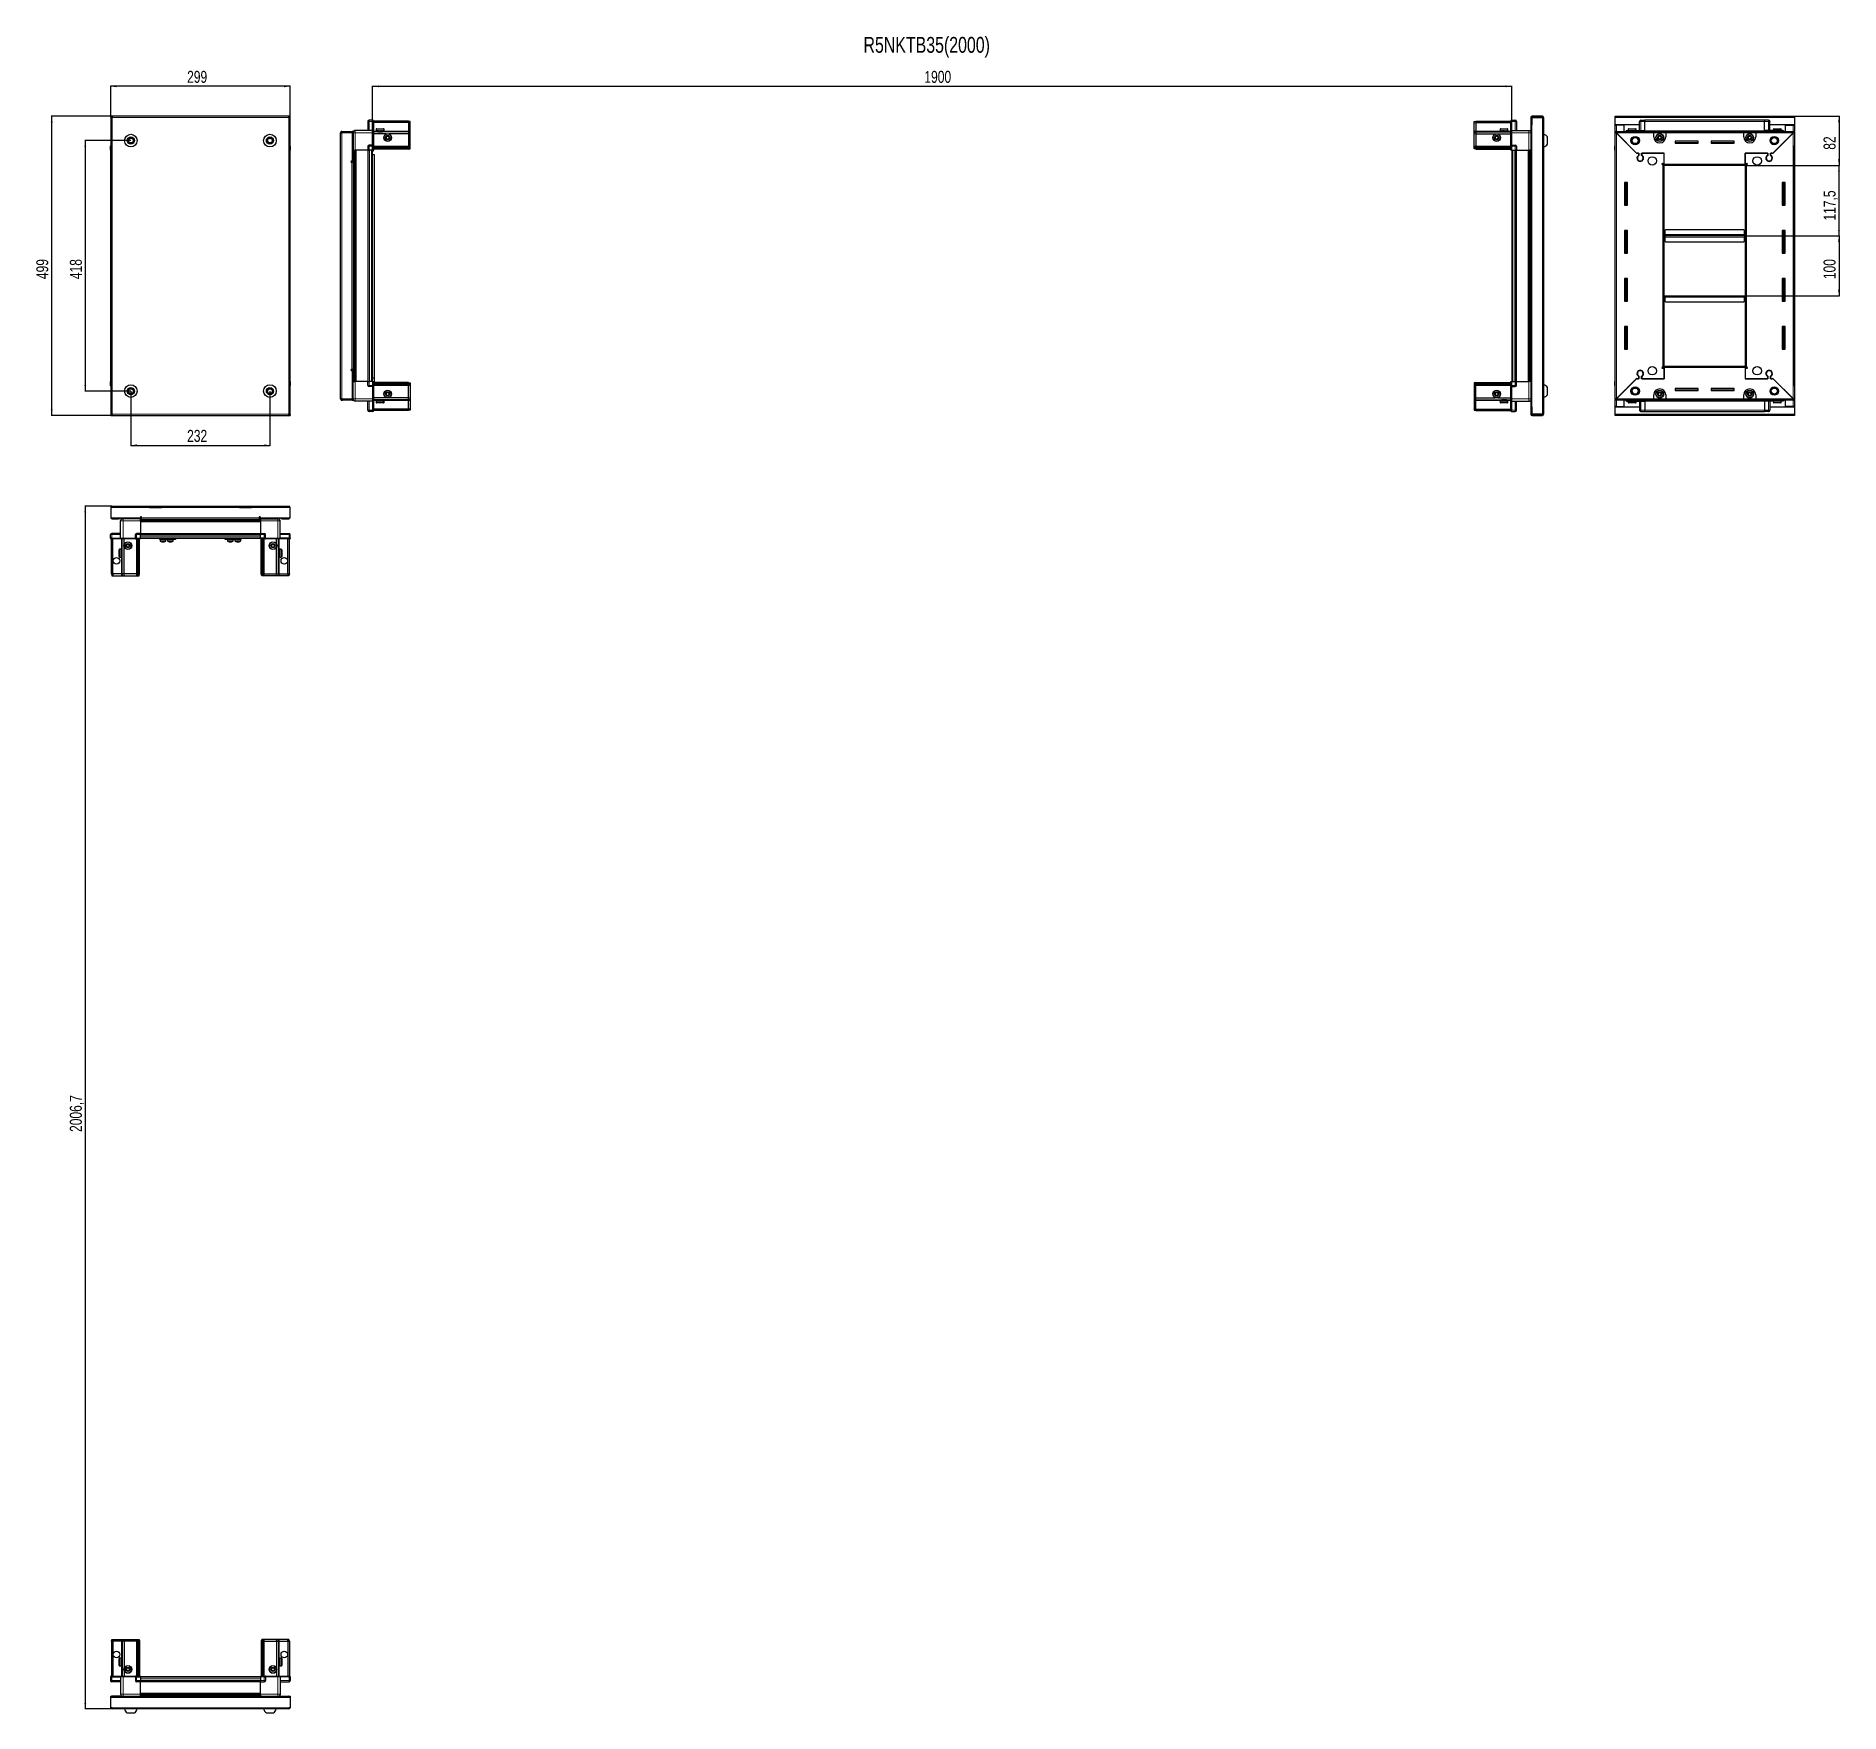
# Model space of a CAD drawing. Header units: millimetres. Extents: x 1014 to 4023, y -1721 to 1077.
import ezdxf

# ---------------------------------------------------------------- set-up
doc = ezdxf.new("R2010")
doc.units = ezdxf.units.MM
doc.layers.add('FORMAT', color=7, linetype='Continuous')
doc.styles.add('SLDTEXTSTYLE0', font='TXT', dxfattribs={"width": 0.75})
doc.dimstyles.new('SLDDIMSTYLE0', dxfattribs={"dimtxt": 20, "dimasz": 10, "dimexe": 0, "dimexo": 0.0625, "dimgap": 5, "dimtad": 2, "dimdec": 1, "dimrnd": 1e-09, "dimzin": 12, "dimdsep": 46, "dimtxsty": 'SLDTEXTSTYLE0', "dimsah": 1, "dimcen": 0.09, "dimadec": 0, "dimazin": 3, "dimtfac": 1, "dimtofl": 0, "dimtmove": 0, "dimatfit": 3, "dimfxl": 0, "dimfrac": 2, "dimtolj": 1, "dimtzin": 12, "dimarcsym": 0})

msp = doc.modelspace()

# ---------------------------------------------------------------- texts
at = {"layer": 'FORMAT', "insert": (2394.2, 1075.5), "char_height": 26.4583, "attachment_point": 1, "style": 'SLDTEXTSTYLE0'}
msp.add_mtext('R5NKTB35(2000)', dxfattribs=at)

# ---------------------------------------------------------------- blocks, each defined once
blk = doc.blocks.new('_D')
at = {"layer": 'FORMAT'}
for p, q in [((1138.6, 943.1), (1039.2, 943.1)), ((1040.2, 444.1), (1040.2, 943.1)), ((1138.6, 444.1), (1039.2, 444.1))]:
    blk.add_line(p, q, dxfattribs=at)
for points in [[(1040.2, 943.1), (1038.6, 933.1), (1041.7, 933.1)], [(1040.2, 444.1), (1041.7, 454.1), (1038.6, 454.1)]]:
    blk.add_solid(points, dxfattribs=at)
at = {"layer": 'FORMAT', "insert": (1014.4, 671.4), "char_height": 20, "attachment_point": 1, "rotation": 90, "style": 'SLDTEXTSTYLE0'}
blk.add_mtext('499', dxfattribs=at)
blk = doc.blocks.new('_D_1')
at = {"layer": 'FORMAT'}
for p, q in [((1138.7, 943.1), (1138.7, 994.1)), ((1437.7, 993.1), (1138.7, 993.1)), ((1437.7, 943.1), (1437.7, 994.1))]:
    blk.add_line(p, q, dxfattribs=at)
for points in [[(1138.7, 993.1), (1148.7, 991.5), (1148.7, 994.6)], [(1437.7, 993.1), (1427.7, 994.6), (1427.7, 991.5)]]:
    blk.add_solid(points, dxfattribs=at)
at = {"layer": 'FORMAT', "insert": (1266, 1018.9), "char_height": 20, "attachment_point": 1, "style": 'SLDTEXTSTYLE0'}
blk.add_mtext('299', dxfattribs=at)
blk = doc.blocks.new('_D_2')
at = {"layer": 'FORMAT'}
for p, q in [((1172.2, 484.6), (1172.2, 393.1)), ((1404.2, 484.6), (1404.2, 393.1)), ((1172.2, 394.1), (1404.2, 394.1))]:
    blk.add_line(p, q, dxfattribs=at)
for points in [[(1172.2, 394.1), (1182.2, 392.5), (1182.2, 395.6)], [(1404.2, 394.1), (1394.2, 395.6), (1394.2, 392.5)]]:
    blk.add_solid(points, dxfattribs=at)
at = {"layer": 'FORMAT', "insert": (1266, 419.9), "char_height": 20, "attachment_point": 1, "style": 'SLDTEXTSTYLE0'}
blk.add_mtext('232', dxfattribs=at)
blk = doc.blocks.new('_D_3')
at = {"layer": 'FORMAT'}
for p, q in [((1172.1, 902.6), (1095.2, 902.6)), ((1096.2, 902.6), (1096.2, 484.6)), ((1172.1, 484.6), (1095.2, 484.6))]:
    blk.add_line(p, q, dxfattribs=at)
for points in [[(1096.2, 902.6), (1094.6, 892.6), (1097.7, 892.6)], [(1096.2, 484.6), (1097.7, 494.6), (1094.6, 494.6)]]:
    blk.add_solid(points, dxfattribs=at)
at = {"layer": 'FORMAT', "insert": (1070.4, 671.4), "char_height": 20, "attachment_point": 1, "rotation": 90, "style": 'SLDTEXTSTYLE0'}
blk.add_mtext('418', dxfattribs=at)
blk = doc.blocks.new('_D_4')
at = {"layer": 'FORMAT'}
for p, q in [((1575.4, 886.6), (1575.4, 994.1)), ((1575.4, 993.1), (3475.4, 993.1)), ((3475.4, 886.6), (3475.4, 994.1))]:
    blk.add_line(p, q, dxfattribs=at)
for points in [[(1575.4, 993.1), (1585.4, 991.5), (1585.4, 994.6)], [(3475.4, 993.1), (3465.4, 994.6), (3465.4, 991.5)]]:
    blk.add_solid(points, dxfattribs=at)
at = {"layer": 'FORMAT', "insert": (2495.8, 1018.9), "char_height": 20, "attachment_point": 1, "style": 'SLDTEXTSTYLE0'}
blk.add_mtext('1900', dxfattribs=at)
blk = doc.blocks.new('_D_5')
at = {"layer": 'FORMAT'}
for p, q in [((3946.9, 943.1), (4022.4, 943.1)), ((4021.4, 943.1), (4021.4, 861.1)), ((3864.9, 861.1), (4022.4, 861.1))]:
    blk.add_line(p, q, dxfattribs=at)
for points in [[(4021.4, 943.1), (4019.8, 933.1), (4022.9, 933.1)], [(4021.4, 861.1), (4022.9, 871.1), (4019.8, 871.1)]]:
    blk.add_solid(points, dxfattribs=at)
at = {"layer": 'FORMAT', "insert": (3995.6, 887.3), "char_height": 20, "attachment_point": 1, "rotation": 90, "style": 'SLDTEXTSTYLE0'}
blk.add_mtext('82', dxfattribs=at)
blk = doc.blocks.new('_D_6')
at = {"layer": 'FORMAT'}
for p, q in [((3864.9, 861.1), (4022.4, 861.1)), ((4021.4, 743.6), (4021.4, 861.1)), ((3863.9, 743.6), (4022.4, 743.6))]:
    blk.add_line(p, q, dxfattribs=at)
for points in [[(4021.4, 861.1), (4019.8, 851.1), (4022.9, 851.1)], [(4021.4, 743.6), (4022.9, 753.6), (4019.8, 753.6)]]:
    blk.add_solid(points, dxfattribs=at)
at = {"layer": 'FORMAT', "insert": (3995.6, 769.1), "char_height": 20, "attachment_point": 1, "rotation": 90, "style": 'SLDTEXTSTYLE0'}
blk.add_mtext('117,5', dxfattribs=at)
blk = doc.blocks.new('_D_7')
at = {"layer": 'FORMAT'}
for p, q in [((3863.9, 743.6), (4022.4, 743.6)), ((4021.4, 743.6), (4021.4, 643.6)), ((3863.9, 643.6), (4022.4, 643.6))]:
    blk.add_line(p, q, dxfattribs=at)
for points in [[(4021.4, 743.6), (4019.8, 733.6), (4022.9, 733.6)], [(4021.4, 643.6), (4022.9, 653.6), (4019.8, 653.6)]]:
    blk.add_solid(points, dxfattribs=at)
at = {"layer": 'FORMAT', "insert": (3995.6, 671.4), "char_height": 20, "attachment_point": 1, "rotation": 90, "style": 'SLDTEXTSTYLE0'}
blk.add_mtext('100', dxfattribs=at)
blk = doc.blocks.new('_D_8')
at = {"layer": 'FORMAT'}
for p, q in [((1140.2, 292.6), (1095.2, 292.6)), ((1096.2, 292.6), (1096.2, -1714.1)), ((1140.7, -1714.1), (1095.2, -1714.1))]:
    blk.add_line(p, q, dxfattribs=at)
for points in [[(1096.2, 292.6), (1094.6, 282.6), (1097.7, 282.6)], [(1096.2, -1714.1), (1097.7, -1704.1), (1094.6, -1704.1)]]:
    blk.add_solid(points, dxfattribs=at)
at = {"layer": 'FORMAT', "insert": (1070.4, -751.4), "char_height": 20, "attachment_point": 1, "rotation": 90, "style": 'SLDTEXTSTYLE0'}
blk.add_mtext('2006,7', dxfattribs=at)

# ---------------------------------------------------------------- dimensions: what is measured, and where the dimension line sits
at = {"layer": 'FORMAT'}
dim = msp.add_linear_dim(base=(1138.66, 993.07), p1=(1437.66, 943.07), p2=(1138.66, 943.07), dimstyle='SLDDIMSTYLE0', dxfattribs=at)
dim.commit()
dim.dimension.update_dxf_attribs({"geometry": '_D_1', "text_midpoint": (1288.16, 993.07), "dimtype": 160})
for base, p1, p2, angle, picture, middle in [((3475.39, 993.07), (1575.39, 886.57), (3475.39, 886.57), 0, '_D_4', (2525.39, 993.07)), ((1040.15, 943.07), (1138.66, 444.07), (1138.66, 943.07), 90, '_D', (1040.15, 693.57)), ((4021.37, 861.07), (3946.87, 943.07), (3864.87, 861.07), 90, '_D_5', (4021.37, 902.07)), ((1096.15, 484.57), (1172.16, 902.57), (1172.16, 484.57), 90, '_D_3', (1096.15, 693.57)), ((4021.37, 861.07), (3863.87, 743.57), (3864.87, 861.07), 90, '_D_6', (4021.37, 802.32)), ((4021.37, 643.57), (3863.87, 743.57), (3863.87, 643.57), 90, '_D_7', (4021.37, 693.57)), ((1404.16, 394.07), (1172.16, 484.57), (1404.16, 484.57), 0, '_D_2', (1288.16, 394.07)), ((1096.15, -1714.09), (1140.26, 292.61), (1140.76, -1714.09), 90, '_D_8', (1096.15, -710.74))]:
    dim = msp.add_linear_dim(base=base, p1=p1, p2=p2, angle=angle, dimstyle='SLDDIMSTYLE0', dxfattribs=at)
    dim.commit()
    dim.dimension.update_dxf_attribs({"geometry": picture, "text_midpoint": middle, "dimtype": 160})

# ---------------------------------------------------------------- linework, layer by layer
at = {"color": 7, "linetype": 'Continuous', "lineweight": 25}
for p, q in [((1138.66, 941.57), (1138.66, 943.07)), ((1140.76, 943.07), (1138.66, 943.07)), ((1138.66, 941.57), (1140.76, 941.57)), ((1138.66, 941.57), (1138.66, 940.97)), ((1138.66, 940.97), (1138.66, 446.17)), ((1138.66, 940.97), (1140.76, 940.97)), ((1435.56, 943.07), (1140.76, 943.07)), ((1140.76, 943.07), (1140.76, 940.97)), ((1435.56, 940.97), (1435.56, 943.07)), ((1437.66, 943.07), (1435.56, 943.07)), ((1435.56, 941.57), (1437.66, 941.57)), ((1435.56, 940.97), (1437.66, 940.97)), ((1437.66, 941.57), (1437.66, 943.07)), ((1437.66, 940.97), (1437.66, 941.57)), ((1437.66, 446.17), (1437.66, 940.97)), ((1567.54, 934.57), (1567.54, 919.57)), ((1575.54, 936.57), (1569.54, 936.57)), ((1575.54, 936.57), (1575.88, 936.57)), ((1575.54, 936.57), (1575.54, 934.57)), ((1575.54, 919.77), (1575.54, 934.57)), ((1575.54, 919.77), (1575.54, 934.57)), ((1576.74, 936.07), (1575.88, 936.57)), ((1576.74, 934.57), (1576.74, 936.07)), ((1635.04, 935.07), (1576.74, 935.07)), ((1576.74, 934.57), (1576.74, 919.77)), ((1635.04, 935.07), (1635.04, 932.57)), ((1638.04, 934.27), (1635.04, 935.07)), ((1638.04, 932.42), (1638.04, 934.27)), ((3412.74, 934.27), (3415.74, 935.07)), ((3412.74, 932.42), (3412.74, 934.27)), ((3415.74, 935.07), (3415.74, 932.57)), ((3415.74, 935.07), (3474.04, 935.07)), ((3474.91, 936.57), (3474.04, 936.07)), ((3474.91, 936.57), (3474.04, 936.07)), ((3474.04, 936.07), (3474.04, 934.57)), ((3474.04, 919.77), (3474.04, 934.57)), ((3475.24, 936.57), (3474.91, 936.57)), ((3475.24, 936.57), (3474.91, 936.57)), ((3475.24, 936.57), (3475.24, 936.57)), ((3475.24, 934.57), (3475.24, 936.57)), ((3475.24, 936.57), (3481.24, 936.57)), ((3475.24, 934.57), (3475.24, 919.77)), ((3483.24, 934.57), (3483.24, 919.57)), ((3507.24, 940.97), (3507.24, 928.57)), ((3508.74, 940.97), (3508.74, 928.57)), ((3509.24, 928.07), (3509.24, 940.97)), ((3509.24, 940.97), (3526.64, 940.97)), ((3526.64, 943.07), (3509.34, 943.07)), ((3526.64, 941.57), (3509.34, 941.57)), ((3526.64, 941.57), (3526.64, 943.07)), ((3526.64, 940.97), (3528.74, 940.97)), ((3528.74, 940.97), (3528.74, 446.17)), ((3647.87, 943.07), (3946.87, 943.07)), ((3647.87, 940.97), (3647.87, 943.07)), ((3647.87, 928.57), (3647.87, 940.97)), ((3688.87, 919.57), (3688.87, 934.57)), ((3689.55, 936.07), (3689.55, 936.07)), ((3690.87, 936.57), (3697.37, 936.57)), ((3690.87, 936.57), (3697.37, 936.57)), ((3697.37, 936.57), (3697.37, 936.57)), ((3697.37, 936.57), (3697.37, 936.57)), ((3697.37, 936.57), (3697.37, 934.57)), ((3897.37, 936.42), (3697.37, 936.42)), ((3697.37, 919.57), (3697.37, 934.57)), ((3897.37, 936.57), (3897.37, 936.57)), ((3903.87, 936.57), (3897.37, 936.57)), ((3903.87, 936.57), (3897.37, 936.57)), ((3897.37, 936.57), (3897.37, 934.57)), ((3897.37, 919.57), (3897.37, 934.57)), ((3905.87, 934.57), (3905.87, 934.57)), ((3905.87, 919.57), (3905.87, 934.57)), ((3946.87, 943.07), (3946.87, 940.97)), ((3946.87, 940.97), (3946.87, 928.57)), ((1523.54, 915.72), (1522.04, 915.72)), ((1522.04, 915.22), (1522.04, 915.72)), ((1522.04, 471.92), (1522.04, 915.22)), ((1524.14, 916.32), (1524.14, 917.82)), ((1524.14, 917.82), (1525.04, 917.82)), ((1524.14, 916.32), (1525.04, 916.32)), ((1524.14, 915.82), (1541.54, 915.82)), ((1525.04, 916.32), (1525.04, 917.82)), ((1525.04, 917.82), (1541.54, 917.82)), ((1525.04, 916.32), (1541.54, 916.32)), ((1541.54, 916.32), (1541.54, 917.82)), ((1543.04, 915.82), (1541.54, 915.82)), ((1541.54, 915.82), (1541.54, 868.32)), ((1543.04, 915.57), (1543.04, 886.57)), ((1575.54, 919.57), (1546.54, 919.57)), ((1575.54, 919.57), (1575.54, 919.77)), ((1575.54, 919.57), (1576.74, 919.57)), ((1575.54, 915.57), (1575.54, 919.57)), ((1575.54, 895.27), (1575.54, 915.57)), ((1635.04, 932.57), (1576.74, 932.57)), ((1576.74, 919.77), (1576.74, 919.57)), ((1576.74, 919.57), (1576.74, 915.57)), ((1635.04, 917.07), (1576.74, 917.07)), ((1576.74, 915.57), (1576.74, 895.27)), ((1598.04, 913.57), (1576.74, 913.57)), ((1581.54, 921.47), (1581.54, 919.07)), ((1581.54, 919.07), (1581.54, 918.57)), ((1581.54, 918.57), (1581.68, 918.57)), ((1581.87, 919.07), (1581.68, 919.07)), ((1581.68, 919.07), (1581.68, 918.57)), ((1581.68, 918.57), (1581.87, 918.57)), ((1581.87, 919.07), (1581.87, 918.57)), ((1581.87, 918.57), (1582.4, 918.57)), ((1582.34, 922.27), (1589.51, 922.27)), ((1582.8, 919.07), (1582.4, 919.07)), ((1582.4, 919.07), (1582.4, 918.57)), ((1582.4, 918.57), (1582.8, 918.57)), ((1582.8, 919.07), (1582.8, 918.57)), ((1582.8, 918.57), (1583.67, 918.57)), ((1583.64, 918.57), (1583.64, 918.47)), ((1583.64, 918.47), (1592.44, 918.47)), ((1584.24, 919.07), (1583.67, 919.07)), ((1583.67, 919.07), (1583.67, 918.57)), ((1583.67, 918.57), (1584.24, 918.57)), ((1584.04, 918.07), (1584.73, 917.59)), ((1584.04, 918.07), (1589.07, 918.07)), ((1584.73, 917.59), (1584.04, 917.1)), ((1584.04, 917.1), (1584.04, 917.07)), ((1584.04, 917.1), (1589.07, 917.1)), ((1584.24, 919.07), (1584.24, 918.57)), ((1584.24, 918.57), (1585.37, 918.57)), ((1584.73, 917.59), (1588.9, 917.59)), ((1586.06, 919.07), (1585.37, 919.07)), ((1585.37, 919.07), (1585.37, 918.57)), ((1585.37, 918.57), (1586.06, 918.57)), ((1586.06, 919.07), (1586.06, 918.57)), ((1586.06, 918.57), (1587.33, 918.57)), ((1588.06, 919.07), (1587.33, 919.07)), ((1587.33, 919.07), (1587.33, 918.57)), ((1587.33, 918.57), (1587.56, 918.57)), ((1587.56, 919.07), (1587.56, 918.57)), ((1588.06, 919.07), (1588.06, 918.57)), ((1588.06, 919.07), (1588.06, 918.57)), ((1588.06, 918.57), (1589.36, 918.57)), ((1588.06, 918.57), (1588.06, 918.57)), ((1588.9, 917.59), (1591.35, 917.59)), ((1589.07, 918.07), (1592.04, 918.07)), ((1589.07, 917.1), (1592.04, 917.1)), ((1590.07, 919.07), (1589.36, 919.07)), ((1589.36, 919.07), (1589.36, 918.57)), ((1589.42, 919.07), (1589.42, 918.57)), ((1589.42, 918.57), (1590.07, 918.57)), ((1589.51, 922.27), (1593.74, 922.27)), ((1590.07, 919.07), (1590.07, 918.57)), ((1590.07, 918.57), (1591.26, 918.57)), ((1591.88, 919.07), (1591.26, 919.07)), ((1591.26, 919.07), (1591.26, 918.57)), ((1591.26, 918.57), (1591.88, 918.57)), ((1591.35, 917.59), (1592.04, 918.07)), ((1592.04, 917.1), (1591.35, 917.59)), ((1591.88, 919.07), (1591.88, 918.57)), ((1591.88, 918.57), (1592.85, 918.57)), ((1592.04, 917.07), (1592.04, 917.1)), ((1592.44, 918.47), (1592.44, 918.57)), ((1593.31, 919.07), (1592.85, 919.07)), ((1592.85, 919.07), (1592.85, 918.57)), ((1592.85, 918.57), (1593.31, 918.57)), ((1593.31, 919.07), (1593.31, 918.57)), ((1593.31, 918.57), (1593.97, 918.57)), ((1594.23, 919.07), (1593.97, 919.07)), ((1593.97, 919.07), (1593.97, 918.57)), ((1593.97, 918.57), (1594.23, 918.57)), ((1594.23, 919.07), (1594.23, 918.57)), ((1594.23, 918.57), (1594.5, 918.57)), ((1594.54, 919.07), (1594.5, 919.07)), ((1594.5, 919.07), (1594.5, 918.57)), ((1594.5, 918.57), (1594.54, 918.57)), ((1594.54, 919.07), (1594.54, 921.47)), ((1594.54, 919.07), (1594.54, 918.57)), ((1635.04, 913.57), (1603.04, 913.57)), ((1635.04, 932.57), (1635.04, 918.07)), ((1638.04, 932.42), (1635.04, 932.57)), ((1635.04, 918.07), (1635.04, 917.07)), ((1635.04, 917.07), (1635.04, 913.57)), ((1638.04, 916.27), (1635.04, 917.07)), ((1635.04, 913.57), (1635.04, 893.07)), ((1635.04, 913.57), (1638.04, 913.24)), ((1638.04, 918.07), (1638.04, 932.42)), ((1638.04, 916.27), (1638.04, 918.07)), ((1638.04, 913.24), (1638.04, 916.27)), ((1638.04, 893.07), (1638.04, 913.24)), ((3412.74, 932.42), (3415.74, 932.57)), ((3412.74, 918.07), (3412.74, 932.42)), ((3412.74, 916.27), (3412.74, 918.07)), ((3412.74, 916.27), (3415.74, 917.07)), ((3412.74, 913.24), (3412.74, 916.27)), ((3415.74, 913.57), (3412.74, 913.24)), ((3412.74, 893.07), (3412.74, 913.24)), ((3415.74, 932.57), (3415.74, 918.07)), ((3415.74, 932.57), (3474.04, 932.57)), ((3415.74, 918.07), (3415.74, 917.07)), ((3415.74, 917.07), (3415.74, 913.57)), ((3415.74, 917.07), (3474.04, 917.07)), ((3415.74, 913.57), (3415.74, 893.07)), ((3415.74, 913.57), (3447.74, 913.57)), ((3452.74, 913.57), (3474.04, 913.57)), ((3456.24, 921.47), (3456.24, 918.57)), ((3456.24, 918.57), (3456.28, 918.57)), ((3456.4, 919.07), (3456.28, 919.07)), ((3456.28, 919.07), (3456.28, 918.57)), ((3456.28, 918.57), (3456.4, 918.57)), ((3456.4, 919.07), (3456.4, 918.57)), ((3456.4, 918.57), (3456.81, 918.57)), ((3457.15, 919.07), (3456.81, 919.07)), ((3456.81, 919.07), (3456.81, 918.57)), ((3456.81, 918.57), (3457.15, 918.57)), ((3457.04, 922.27), (3468.44, 922.27)), ((3457.15, 919.07), (3457.15, 918.57)), ((3457.15, 918.57), (3457.92, 918.57)), ((3458.45, 919.07), (3457.92, 919.07)), ((3457.92, 919.07), (3457.92, 918.57)), ((3457.92, 918.57), (3458.45, 918.57)), ((3458.34, 918.57), (3458.34, 918.47)), ((3458.34, 918.47), (3467.14, 918.47)), ((3458.45, 919.07), (3458.45, 918.57)), ((3458.45, 918.57), (3459.51, 918.57)), ((3458.74, 918.07), (3459.43, 917.59)), ((3458.74, 918.07), (3466.74, 918.07)), ((3459.43, 917.59), (3458.74, 917.1)), ((3458.74, 917.1), (3458.74, 917.07)), ((3458.74, 917.1), (3466.74, 917.1)), ((3459.43, 917.59), (3466.05, 917.59)), ((3460.17, 919.07), (3459.51, 919.07)), ((3459.51, 919.07), (3459.51, 918.57)), ((3459.51, 918.57), (3460.17, 918.57)), ((3460.17, 919.07), (3460.17, 918.57)), ((3460.17, 918.57), (3461.41, 918.57)), ((3462.14, 919.07), (3461.41, 919.07)), ((3461.41, 919.07), (3461.41, 918.57)), ((3461.41, 918.57), (3461.84, 918.57)), ((3461.84, 919.07), (3461.84, 918.57)), ((3462.14, 919.07), (3462.14, 918.57)), ((3462.14, 918.57), (3463.44, 918.57)), ((3464.17, 919.07), (3463.44, 919.07)), ((3463.44, 919.07), (3463.44, 918.57)), ((3463.71, 919.07), (3463.71, 918.57)), ((3463.71, 918.57), (3464.17, 918.57)), ((3464.17, 919.07), (3464.17, 918.57)), ((3464.17, 918.57), (3465.4, 918.57)), ((3466.06, 919.07), (3465.4, 919.07)), ((3465.4, 919.07), (3465.4, 918.57)), ((3465.4, 918.57), (3466.06, 918.57)), ((3466.05, 917.59), (3466.74, 918.07)), ((3466.74, 917.1), (3466.05, 917.59)), ((3466.06, 919.07), (3466.06, 918.57)), ((3466.06, 918.57), (3467.1, 918.57)), ((3466.74, 917.07), (3466.74, 917.1)), ((3467.62, 919.07), (3467.1, 919.07)), ((3467.1, 919.07), (3467.1, 918.57)), ((3467.1, 918.57), (3467.62, 918.57)), ((3467.14, 918.47), (3467.14, 918.57)), ((3467.62, 919.07), (3467.62, 918.57)), ((3467.62, 918.57), (3468.38, 918.57)), ((3468.71, 919.07), (3468.38, 919.07)), ((3468.38, 919.07), (3468.38, 918.57)), ((3468.38, 918.57), (3468.71, 918.57)), ((3468.71, 919.07), (3468.71, 918.57)), ((3468.71, 918.57), (3469.11, 918.57)), ((3469.22, 919.07), (3469.11, 919.07)), ((3469.11, 919.07), (3469.11, 918.57)), ((3469.11, 918.57), (3469.22, 918.57)), ((3469.22, 919.07), (3469.22, 918.57)), ((3469.22, 918.57), (3469.24, 918.57)), ((3469.24, 918.57), (3469.24, 921.47)), ((3474.04, 919.57), (3474.04, 919.77)), ((3475.24, 919.57), (3474.04, 919.57)), ((3474.04, 915.57), (3474.04, 919.57)), ((3474.04, 895.27), (3474.04, 915.57)), ((3475.24, 919.77), (3475.24, 919.57)), ((3475.24, 919.57), (3475.24, 915.57)), ((3475.24, 919.57), (3504.24, 919.57)), ((3475.24, 915.57), (3475.24, 895.27)), ((3507.14, 928.07), (3507.14, 459.07)), ((3507.14, 928.07), (3509.24, 928.07)), ((3507.24, 928.57), (3508.74, 928.57)), ((3535.34, 896.57), (3535.34, 908.57)), ((3688.87, 928.57), (3647.87, 928.57)), ((3647.87, 928.07), (3647.87, 928.57)), ((3647.87, 928.07), (3649.97, 928.07)), ((3647.87, 917.82), (3647.87, 928.07)), ((3647.87, 916.32), (3647.87, 917.82)), ((3647.87, 917.82), (3648.87, 917.82)), ((3647.87, 915.82), (3647.87, 916.32)), ((3647.87, 916.32), (3648.87, 916.32)), ((3647.87, 471.32), (3647.87, 915.82)), ((3649.37, 915.82), (3647.87, 915.82)), ((3648.87, 916.32), (3648.87, 917.82)), ((3648.87, 917.82), (3712.37, 917.82)), ((3649.37, 928.07), (3649.37, 928.57)), ((3649.47, 915.72), (3683.37, 881.82)), ((3662.87, 928.07), (3649.97, 928.07)), ((3684.07, 881.12), (3649.97, 915.22)), ((3662.87, 917.82), (3662.87, 928.07)), ((3668.37, 919.57), (3697.37, 919.57)), ((3669.87, 921.47), (3669.87, 919.57)), ((3670.67, 922.27), (3682.07, 922.27)), ((3682.87, 919.57), (3682.87, 921.47)), ((3697.29, 917.82), (3697.37, 919.54)), ((3697.37, 919.57), (3697.37, 919.07)), ((3697.37, 918.42), (3897.37, 918.42)), ((3712.37, 915.72), (3712.37, 917.82)), ((3712.37, 917.82), (3732.37, 917.82)), ((3712.37, 916.32), (3732.37, 916.32)), ((3712.37, 908.82), (3712.37, 915.72)), ((3732.37, 917.82), (3732.37, 915.72)), ((3732.37, 917.82), (3862.37, 917.82)), ((3732.37, 915.72), (3732.37, 908.82)), ((3862.37, 915.72), (3862.37, 917.82)), ((3862.37, 917.82), (3882.37, 917.82)), ((3862.37, 916.32), (3882.37, 916.32)), ((3862.37, 908.82), (3862.37, 915.72)), ((3882.37, 917.82), (3945.87, 917.82)), ((3882.37, 917.82), (3882.37, 915.72)), ((3882.37, 915.72), (3882.37, 908.82)), ((3897.37, 919.57), (3897.37, 919.07)), ((3926.37, 919.57), (3897.37, 919.57)), ((3897.37, 919.54), (3897.44, 917.82)), ((3946.87, 928.57), (3905.87, 928.57)), ((3944.77, 915.22), (3910.67, 881.12)), ((3911.37, 881.82), (3945.27, 915.72)), ((3911.87, 921.47), (3911.87, 919.57)), ((3912.67, 922.27), (3924.07, 922.27)), ((3924.87, 919.57), (3924.87, 921.47)), ((3931.87, 917.82), (3931.87, 928.07)), ((3931.87, 928.07), (3944.77, 928.07)), ((3944.77, 928.07), (3946.87, 928.07)), ((3945.37, 928.07), (3945.37, 928.57)), ((3945.37, 915.82), (3946.87, 915.82)), ((3945.87, 916.32), (3945.87, 917.82)), ((3945.87, 917.82), (3946.87, 917.82)), ((3945.87, 916.32), (3946.87, 916.32)), ((3946.87, 928.07), (3946.87, 928.57)), ((3946.87, 928.07), (3946.87, 917.82)), ((3946.87, 916.32), (3946.87, 917.82)), ((3946.87, 916.32), (3946.87, 915.82)), ((3946.87, 915.82), (3946.87, 471.32)), ((1138.15, 893.07), (1138.15, 886.57)), ((1138.15, 886.57), (1138.16, 886.57)), ((1138.16, 886.57), (1138.16, 893.07)), ((1138.66, 886.57), (1138.16, 886.57)), ((1138.31, 886.57), (1138.31, 500.57)), ((1437.66, 894.39), (1437.66, 894.39)), ((1437.66, 886.57), (1438.16, 886.57)), ((1438.01, 500.57), (1438.01, 886.57)), ((1438.16, 893.07), (1438.16, 886.57)), ((1438.16, 886.57), (1438.16, 893.07)), ((1438.16, 886.57), (1438.16, 886.57)), ((1438.16, 886.57), (1438.16, 886.57)), ((1541.54, 889.32), (1543.04, 889.32)), ((1543.04, 886.57), (1541.54, 886.57)), ((1543.69, 500.57), (1543.69, 886.57)), ((1545.49, 886.57), (1545.49, 500.57)), ((1545.52, 886.57), (1545.52, 500.57)), ((1567.54, 886.57), (1546.54, 886.57)), ((1567.54, 893.07), (1567.54, 886.57)), ((1567.54, 886.57), (1569.54, 886.57)), ((1568.19, 500.57), (1568.19, 886.57)), ((1575.54, 895.07), (1569.54, 895.07)), ((1575.54, 886.57), (1569.54, 886.57)), ((1575.39, 500.57), (1575.39, 886.57)), ((1575.39, 879.57), (1577.89, 879.57)), ((1575.54, 895.07), (1575.54, 895.27)), ((1575.54, 895.07), (1575.54, 893.07)), ((1575.54, 895.07), (1576.74, 895.07)), ((1575.54, 886.57), (1575.54, 893.07)), ((1575.54, 886.57), (1575.54, 893.07)), ((1575.54, 886.57), (1575.88, 886.57)), ((1575.54, 886.57), (1575.54, 886.57)), ((1575.88, 886.57), (1575.88, 893.07)), ((1576.74, 886.57), (1575.88, 886.57)), ((1575.88, 886.57), (1575.88, 886.57)), ((1576.74, 895.27), (1576.74, 895.07)), ((1576.74, 894.39), (1576.74, 895.07)), ((1576.74, 894.39), (1576.74, 886.57)), ((1635.04, 892.07), (1576.74, 892.07)), ((1635.04, 891.07), (1576.74, 891.07)), ((1635.04, 889.57), (1576.74, 889.57)), ((1635.04, 888.07), (1576.74, 888.07)), ((1577.89, 879.57), (1577.89, 506.07)), ((1635.04, 893.07), (1635.04, 892.07)), ((1635.04, 892.07), (1635.04, 891.07)), ((1635.04, 892.07), (1638.04, 891.27)), ((1635.04, 891.07), (1635.04, 889.57)), ((1635.04, 891.07), (1638.04, 890.53)), ((1635.04, 889.57), (1638.04, 890.03)), ((1635.04, 889.57), (1635.04, 888.07)), ((1635.04, 888.07), (1638.04, 888.87)), ((1638.04, 891.27), (1638.04, 893.07)), ((1638.04, 890.53), (1638.04, 891.27)), ((1638.04, 890.03), (1638.04, 890.53)), ((1638.04, 888.87), (1638.04, 890.03)), ((3412.74, 891.27), (3412.74, 893.07)), ((3415.74, 892.07), (3412.74, 891.27)), ((3412.74, 890.53), (3412.74, 891.27)), ((3415.74, 891.07), (3412.74, 890.53)), ((3412.74, 890.03), (3412.74, 890.53)), ((3415.74, 889.57), (3412.74, 890.03)), ((3412.74, 888.87), (3412.74, 890.03)), ((3415.74, 888.07), (3412.74, 888.87)), ((3415.74, 893.07), (3415.74, 892.07)), ((3415.74, 892.07), (3415.74, 891.07)), ((3415.74, 892.07), (3474.04, 892.07)), ((3415.74, 891.07), (3474.04, 891.07)), ((3415.74, 891.07), (3415.74, 889.57)), ((3415.74, 889.57), (3415.74, 888.07)), ((3415.74, 889.57), (3474.04, 889.57)), ((3415.74, 888.07), (3474.04, 888.07)), ((3474.04, 895.07), (3474.04, 895.27)), ((3475.24, 895.07), (3474.04, 895.07)), ((3474.04, 895.07), (3474.04, 894.39)), ((3474.04, 886.57), (3474.04, 894.39)), ((3474.91, 886.57), (3474.04, 886.57)), ((3474.91, 893.07), (3474.91, 886.57)), ((3475.24, 886.57), (3474.91, 886.57)), ((3475.24, 895.27), (3475.24, 895.07)), ((3475.24, 893.07), (3475.24, 895.07)), ((3475.24, 893.07), (3475.24, 895.07)), ((3475.24, 895.07), (3481.24, 895.07)), ((3475.24, 893.07), (3475.24, 886.57)), ((3475.24, 886.57), (3481.24, 886.57)), ((3475.39, 886.57), (3475.39, 500.57)), ((3483.24, 886.57), (3481.24, 886.57)), ((3482.59, 886.57), (3482.59, 500.57)), ((3483.24, 893.07), (3483.24, 886.57)), ((3483.24, 886.57), (3504.24, 886.57)), ((3505.27, 500.57), (3505.27, 886.57)), ((3505.3, 500.57), (3505.3, 886.57)), ((3507.09, 886.57), (3507.09, 500.57)), ((3647.37, 893.07), (3647.37, 886.57)), ((3647.37, 886.57), (3647.37, 893.07)), ((3647.37, 886.57), (3647.37, 886.57)), ((3647.87, 886.57), (3647.37, 886.57)), ((3647.52, 886.57), (3647.52, 500.57)), ((3683.37, 881.82), (3687.57, 881.82)), ((3684.77, 881.82), (3684.07, 881.12)), ((3686.87, 881.82), (3684.77, 881.82)), ((3686.87, 881.82), (3686.87, 877.93)), ((3687.57, 881.82), (3687.57, 877.53)), ((3692.17, 881.82), (3729.87, 881.82)), ((3692.17, 877.53), (3692.17, 881.82)), ((3692.87, 877.93), (3692.87, 881.82)), ((3729.87, 881.82), (3692.87, 881.82)), ((3729.87, 864.57), (3729.87, 881.82)), ((3729.87, 863.17), (3729.87, 881.82)), ((3786.37, 901.57), (3748.37, 901.57)), ((3748.37, 901.57), (3748.37, 898.07)), ((3786.37, 898.82), (3748.37, 898.82)), ((3748.37, 898.07), (3786.37, 898.07)), ((3786.37, 898.07), (3786.37, 901.57)), ((3846.37, 901.57), (3808.37, 901.57)), ((3808.37, 901.57), (3808.37, 898.07)), ((3846.37, 898.82), (3808.37, 898.82)), ((3808.37, 898.07), (3846.37, 898.07)), ((3846.37, 898.07), (3846.37, 901.57)), ((3864.87, 881.82), (3864.87, 864.57)), ((3901.87, 881.82), (3864.87, 881.82)), ((3864.87, 881.82), (3902.57, 881.82)), ((3864.87, 863.17), (3864.87, 881.82)), ((3901.87, 881.82), (3901.87, 877.93)), ((3902.57, 881.82), (3902.57, 877.53)), ((3907.17, 881.82), (3911.37, 881.82)), ((3907.17, 877.53), (3907.17, 881.82)), ((3909.97, 881.82), (3907.87, 881.82)), ((3907.87, 877.93), (3907.87, 881.82)), ((3910.67, 881.12), (3909.97, 881.82)), ((3946.87, 894.39), (3946.87, 894.39)), ((3946.87, 886.57), (3947.37, 886.57)), ((3947.22, 500.57), (3947.22, 886.57)), ((3947.37, 893.07), (3947.37, 886.57)), ((3947.37, 886.57), (3947.37, 893.07)), ((3947.37, 886.57), (3947.37, 886.57)), ((3947.37, 886.57), (3947.37, 886.57)), ((1541.54, 868.32), (1540.19, 868.32)), ((1540.19, 866.32), (1540.94, 866.32)), ((1540.94, 866.32), (1543.04, 866.32)), ((1543.04, 866.32), (1543.04, 520.82)), ((3687.87, 868.96), (3687.87, 868.2)), ((3727.02, 864.57), (3729.87, 864.57)), ((3727.77, 862.57), (3727.02, 862.57)), ((3727.77, 862.57), (3729.87, 862.57)), ((3729.87, 863.57), (3727.87, 863.57)), ((3727.87, 863.57), (3727.87, 862.57)), ((3729.87, 861.07), (3729.87, 863.17)), ((3729.87, 526.07), (3729.87, 861.07)), ((3864.87, 861.07), (3729.87, 861.07)), ((3864.87, 864.57), (3867.72, 864.57)), ((3866.87, 863.57), (3864.87, 863.57)), ((3864.87, 863.17), (3864.87, 861.07)), ((3864.87, 862.57), (3866.97, 862.57)), ((3864.87, 861.07), (3864.87, 526.07)), ((3866.87, 862.57), (3866.87, 863.57)), ((3867.72, 862.57), (3866.97, 862.57)), ((3906.87, 868.96), (3906.87, 868.2)), ((3668.37, 832.57), (3663.37, 832.57)), ((3663.37, 832.57), (3663.37, 794.57)), ((3665.52, 794.57), (3665.52, 832.57)), ((3667.31, 794.57), (3667.31, 832.57)), ((3667.35, 794.57), (3667.35, 832.57)), ((3668.37, 794.57), (3668.37, 832.57)), ((3926.37, 832.57), (3926.37, 794.57)), ((3931.37, 832.57), (3926.37, 832.57)), ((3927.39, 832.57), (3927.39, 794.57)), ((3927.43, 832.57), (3927.43, 794.57)), ((3929.22, 832.57), (3929.22, 794.57)), ((3931.37, 794.57), (3931.37, 832.57)), ((3663.37, 794.57), (3668.37, 794.57)), ((3926.37, 794.57), (3931.37, 794.57)), ((3668.37, 752.57), (3663.37, 752.57)), ((3663.37, 752.57), (3663.37, 714.57)), ((3665.52, 714.57), (3665.52, 752.57)), ((3667.31, 714.57), (3667.31, 752.57)), ((3667.35, 714.57), (3667.35, 752.57)), ((3668.37, 714.57), (3668.37, 752.57)), ((3731.87, 753.57), (3730.87, 752.57)), ((3730.87, 752.57), (3730.87, 745.67)), ((3862.87, 753.57), (3731.87, 753.57)), ((3863.87, 752.57), (3862.87, 753.57)), ((3863.87, 745.67), (3863.87, 752.57)), ((3926.37, 752.57), (3926.37, 714.57)), ((3931.37, 752.57), (3926.37, 752.57)), ((3927.39, 752.57), (3927.39, 714.57)), ((3927.43, 752.57), (3927.43, 714.57)), ((3929.22, 752.57), (3929.22, 714.57)), ((3931.37, 714.57), (3931.37, 752.57)), ((3730.62, 743.57), (3729.87, 743.57)), ((3730.87, 746.42), (3730.62, 746.42)), ((3730.62, 746.42), (3730.62, 743.57)), ((3730.62, 743.57), (3730.62, 740.72)), ((3730.62, 740.72), (3730.87, 740.72)), ((3730.87, 743.57), (3730.87, 745.67)), ((3863.87, 743.57), (3730.87, 743.57)), ((3730.87, 741.47), (3730.87, 743.57)), ((3730.87, 741.47), (3730.87, 734.57)), ((3730.87, 734.57), (3731.87, 733.57)), ((3731.87, 733.57), (3862.87, 733.57)), ((3862.87, 733.57), (3863.87, 734.57)), ((3864.12, 746.42), (3863.87, 746.42)), ((3863.87, 745.67), (3863.87, 743.57)), ((3863.87, 743.57), (3863.87, 741.47)), ((3863.87, 734.57), (3863.87, 741.47)), ((3863.87, 740.72), (3864.12, 740.72)), ((3864.12, 743.57), (3864.12, 746.42)), ((3864.87, 743.57), (3864.12, 743.57)), ((3864.12, 740.72), (3864.12, 743.57)), ((3663.37, 714.57), (3668.37, 714.57)), ((3926.37, 714.57), (3931.37, 714.57)), ((3668.37, 672.57), (3663.37, 672.57)), ((3663.37, 672.57), (3663.37, 634.57)), ((3665.52, 634.57), (3665.52, 672.57)), ((3667.31, 634.57), (3667.31, 672.57)), ((3667.35, 634.57), (3667.35, 672.57)), ((3668.37, 634.57), (3668.37, 672.57)), ((3926.37, 672.57), (3926.37, 634.57)), ((3931.37, 672.57), (3926.37, 672.57)), ((3927.39, 672.57), (3927.39, 634.57)), ((3927.43, 672.57), (3927.43, 634.57)), ((3929.22, 672.57), (3929.22, 634.57)), ((3931.37, 634.57), (3931.37, 672.57)), ((3663.37, 634.57), (3668.37, 634.57)), ((3729.87, 643.57), (3730.62, 643.57)), ((3730.62, 643.57), (3730.62, 640.72)), ((3730.62, 640.72), (3730.87, 640.72)), ((3730.87, 641.47), (3730.87, 643.57)), ((3730.87, 643.57), (3863.87, 643.57)), ((3730.87, 641.47), (3730.87, 634.57)), ((3730.87, 634.57), (3731.87, 633.57)), ((3731.87, 633.57), (3862.87, 633.57)), ((3862.87, 633.57), (3863.87, 634.57)), ((3863.87, 643.57), (3863.87, 641.47)), ((3863.87, 634.57), (3863.87, 641.47)), ((3863.87, 640.72), (3864.12, 640.72)), ((3864.12, 640.72), (3864.12, 643.57)), ((3864.12, 643.57), (3864.87, 643.57)), ((3926.37, 634.57), (3931.37, 634.57)), ((3668.37, 592.57), (3663.37, 592.57)), ((3663.37, 592.57), (3663.37, 554.57)), ((3665.52, 554.57), (3665.52, 592.57)), ((3667.31, 554.57), (3667.31, 592.57)), ((3667.35, 554.57), (3667.35, 592.57)), ((3668.37, 554.57), (3668.37, 592.57)), ((3926.37, 592.57), (3926.37, 554.57)), ((3931.37, 592.57), (3926.37, 592.57)), ((3927.39, 592.57), (3927.39, 554.57)), ((3927.43, 592.57), (3927.43, 554.57)), ((3929.22, 592.57), (3929.22, 554.57)), ((3931.37, 554.57), (3931.37, 592.57)), ((3663.37, 554.57), (3668.37, 554.57)), ((3926.37, 554.57), (3931.37, 554.57)), ((1540.94, 520.82), (1540.19, 520.82)), ((1540.19, 518.82), (1541.54, 518.82)), ((1543.04, 520.82), (1540.94, 520.82)), ((1541.54, 518.82), (1541.54, 471.32)), ((3687.87, 518.94), (3687.87, 518.18)), ((3727.02, 524.57), (3727.77, 524.57)), ((3729.87, 522.57), (3727.02, 522.57)), ((3729.87, 524.57), (3727.77, 524.57)), ((3727.87, 524.57), (3727.87, 523.57)), ((3727.87, 523.57), (3729.87, 523.57)), ((3729.87, 526.07), (3864.87, 526.07)), ((3729.87, 523.97), (3729.87, 526.07)), ((3729.87, 523.97), (3729.87, 505.32)), ((3729.87, 505.32), (3729.87, 522.57)), ((3864.87, 526.07), (3864.87, 523.97)), ((3866.97, 524.57), (3864.87, 524.57)), ((3864.87, 523.97), (3864.87, 505.32)), ((3864.87, 523.57), (3866.87, 523.57)), ((3864.87, 522.57), (3864.87, 505.32)), ((3867.72, 522.57), (3864.87, 522.57)), ((3866.87, 523.57), (3866.87, 524.57)), ((3866.97, 524.57), (3867.72, 524.57)), ((3906.87, 518.94), (3906.87, 518.18)), ((1138.15, 494.07), (1138.15, 500.57)), ((1138.15, 500.57), (1138.16, 500.57)), ((1138.16, 500.57), (1138.16, 500.57)), ((1138.16, 500.57), (1138.16, 494.07)), ((1138.66, 500.57), (1138.16, 500.57)), ((1138.65, 492.75), (1138.65, 492.75)), ((1437.66, 500.57), (1438.16, 500.57)), ((1438.16, 500.57), (1438.16, 500.57)), ((1438.16, 494.07), (1438.16, 500.57)), ((1438.16, 500.57), (1438.16, 494.07)), ((1543.04, 500.57), (1541.54, 500.57)), ((1543.04, 497.82), (1541.54, 497.82)), ((1543.04, 471.57), (1543.04, 500.57)), ((1567.54, 500.57), (1546.54, 500.57)), ((1567.54, 494.07), (1567.54, 500.57)), ((1567.54, 500.57), (1569.54, 500.57)), ((1575.54, 500.57), (1569.54, 500.57)), ((1575.54, 492.07), (1569.54, 492.07)), ((1577.89, 506.07), (1575.39, 506.07)), ((1575.54, 494.07), (1575.54, 500.57)), ((1575.54, 500.57), (1575.88, 500.57)), ((1575.54, 494.07), (1575.54, 492.07)), ((1575.54, 494.07), (1575.54, 492.07)), ((1575.54, 492.07), (1576.74, 492.07)), ((1575.54, 491.87), (1575.54, 492.07)), ((1575.54, 471.57), (1575.54, 491.87)), ((1575.88, 494.07), (1575.88, 500.57)), ((1575.88, 500.57), (1576.74, 500.57)), ((1576.74, 500.57), (1576.74, 492.75)), ((1635.04, 499.07), (1576.74, 499.07)), ((1635.04, 497.57), (1576.74, 497.57)), ((1635.04, 496.07), (1576.74, 496.07)), ((1635.04, 495.07), (1576.74, 495.07)), ((1576.74, 492.07), (1576.74, 492.75)), ((1576.74, 492.07), (1576.74, 491.87)), ((1576.74, 491.87), (1576.74, 471.57)), ((1577.89, 506.07), (1577.89, 499.07)), ((1635.04, 497.57), (1635.04, 499.07)), ((1635.04, 499.07), (1638.04, 498.27)), ((1635.04, 496.07), (1635.04, 497.57)), ((1635.04, 497.57), (1638.04, 497.12)), ((1635.04, 496.07), (1638.04, 496.62)), ((1635.04, 495.07), (1635.04, 496.07)), ((1635.04, 495.07), (1638.04, 495.87)), ((1635.04, 494.07), (1635.04, 495.07)), ((1635.04, 473.57), (1635.04, 494.07)), ((1638.04, 498.27), (1638.04, 497.12)), ((1638.04, 497.12), (1638.04, 496.62)), ((1638.04, 496.62), (1638.04, 495.87)), ((1638.04, 495.87), (1638.04, 494.07)), ((1638.04, 494.07), (1638.04, 473.9)), ((3415.74, 499.07), (3412.74, 498.27)), ((3412.74, 498.27), (3412.74, 497.12)), ((3415.74, 497.57), (3412.74, 497.12)), ((3412.74, 497.12), (3412.74, 496.62)), ((3415.74, 496.07), (3412.74, 496.62)), ((3412.74, 496.62), (3412.74, 495.87)), ((3415.74, 495.07), (3412.74, 495.87)), ((3412.74, 495.87), (3412.74, 494.07)), ((3412.74, 494.07), (3412.74, 473.9)), ((3415.74, 497.57), (3415.74, 499.07)), ((3415.74, 499.07), (3474.04, 499.07)), ((3415.74, 497.57), (3474.04, 497.57)), ((3415.74, 496.07), (3415.74, 497.57)), ((3415.74, 496.07), (3474.04, 496.07)), ((3415.74, 495.07), (3415.74, 496.07)), ((3415.74, 495.07), (3474.04, 495.07)), ((3415.74, 494.07), (3415.74, 495.07)), ((3415.74, 473.57), (3415.74, 494.07)), ((3474.04, 492.75), (3474.04, 500.57)), ((3474.04, 500.57), (3474.91, 500.57)), ((3474.04, 492.75), (3474.04, 492.07)), ((3475.24, 492.07), (3474.04, 492.07)), ((3474.04, 491.87), (3474.04, 492.07)), ((3474.04, 471.57), (3474.04, 491.87)), ((3474.91, 500.57), (3474.91, 500.57)), ((3474.91, 500.57), (3474.91, 494.07)), ((3475.24, 500.57), (3474.91, 500.57)), ((3475.24, 500.57), (3475.24, 494.07)), ((3475.24, 500.57), (3475.24, 500.57)), ((3475.24, 500.57), (3481.24, 500.57)), ((3475.24, 500.57), (3475.24, 494.07)), ((3475.24, 492.07), (3475.24, 494.07)), ((3475.24, 492.07), (3475.24, 491.87)), ((3475.24, 492.07), (3481.24, 492.07)), ((3475.24, 491.87), (3475.24, 471.57)), ((3483.24, 500.57), (3481.24, 500.57)), ((3483.24, 494.07), (3483.24, 500.57)), ((3483.24, 500.57), (3504.24, 500.57)), ((3535.34, 478.57), (3535.34, 490.57)), ((3647.37, 500.57), (3647.37, 500.57)), ((3647.37, 494.07), (3647.37, 500.57)), ((3647.37, 500.57), (3647.37, 500.57)), ((3647.37, 500.57), (3647.37, 494.07)), ((3647.87, 500.57), (3647.37, 500.57)), ((3647.87, 492.75), (3647.87, 492.75)), ((3683.37, 505.32), (3649.47, 471.42)), ((3649.97, 471.92), (3684.07, 506.02)), ((3687.57, 505.32), (3683.37, 505.32)), ((3684.07, 506.02), (3684.77, 505.32)), ((3684.77, 505.32), (3686.87, 505.32)), ((3686.87, 509.21), (3686.87, 505.32)), ((3687.57, 509.61), (3687.57, 505.32)), ((3692.17, 505.32), (3692.17, 509.61)), ((3729.87, 505.32), (3692.17, 505.32)), ((3692.87, 505.32), (3692.87, 509.21)), ((3692.87, 505.32), (3729.87, 505.32)), ((3786.37, 489.07), (3748.37, 489.07)), ((3748.37, 489.07), (3748.37, 485.57)), ((3748.37, 488.32), (3786.37, 488.32)), ((3748.37, 485.57), (3786.37, 485.57)), ((3786.37, 485.57), (3786.37, 489.07)), ((3846.37, 489.07), (3808.37, 489.07)), ((3808.37, 489.07), (3808.37, 485.57)), ((3808.37, 488.32), (3846.37, 488.32)), ((3808.37, 485.57), (3846.37, 485.57)), ((3846.37, 485.57), (3846.37, 489.07)), ((3864.87, 505.32), (3901.87, 505.32)), ((3902.57, 505.32), (3864.87, 505.32)), ((3901.87, 509.21), (3901.87, 505.32)), ((3902.57, 509.61), (3902.57, 505.32)), ((3907.17, 505.32), (3907.17, 509.61)), ((3911.37, 505.32), (3907.17, 505.32)), ((3907.87, 505.32), (3907.87, 509.21)), ((3907.87, 505.32), (3909.97, 505.32)), ((3909.97, 505.32), (3910.67, 506.02)), ((3910.67, 506.02), (3944.77, 471.92)), ((3945.27, 471.42), (3911.37, 505.32)), ((3946.87, 500.57), (3947.37, 500.57)), ((3947.37, 500.57), (3947.37, 500.57)), ((3947.37, 494.07), (3947.37, 500.57)), ((3947.37, 500.57), (3947.37, 494.07)), ((1522.04, 471.42), (1522.04, 471.92)), ((1523.54, 471.42), (1522.04, 471.42)), ((1541.54, 471.32), (1524.14, 471.32)), ((1524.14, 470.82), (1524.14, 469.32)), ((1524.14, 470.82), (1525.04, 470.82)), ((1524.14, 469.32), (1525.04, 469.32)), ((1525.04, 470.82), (1525.04, 469.32)), ((1541.54, 470.82), (1525.04, 470.82)), ((1541.54, 469.32), (1525.04, 469.32)), ((1541.54, 471.32), (1543.04, 471.32)), ((1541.54, 470.82), (1541.54, 469.32)), ((1575.54, 467.57), (1546.54, 467.57)), ((1567.54, 452.57), (1567.54, 467.57)), ((1575.54, 467.57), (1575.54, 471.57)), ((1575.54, 467.57), (1576.74, 467.57)), ((1575.54, 467.37), (1575.54, 467.57)), ((1575.54, 452.57), (1575.54, 467.37)), ((1575.54, 452.57), (1575.54, 450.57)), ((1598.04, 473.57), (1576.74, 473.57)), ((1576.74, 471.57), (1576.74, 467.57)), ((1635.04, 470.07), (1576.74, 470.07)), ((1576.74, 467.57), (1576.74, 467.37)), ((1576.74, 467.37), (1576.74, 452.57)), ((1635.04, 454.57), (1576.74, 454.57)), ((1576.74, 451.07), (1576.74, 452.57)), ((1635.04, 452.07), (1576.74, 452.07)), ((1581.54, 468.57), (1581.54, 465.67)), ((1581.64, 468.57), (1581.54, 468.57)), ((1581.64, 468.07), (1581.64, 468.57)), ((1581.81, 468.57), (1581.64, 468.57)), ((1581.64, 468.07), (1581.81, 468.07)), ((1581.81, 468.07), (1581.81, 468.57)), ((1582.3, 468.57), (1581.81, 468.57)), ((1582.3, 468.07), (1582.3, 468.57)), ((1582.68, 468.57), (1582.3, 468.57)), ((1582.3, 468.07), (1582.68, 468.07)), ((1582.49, 464.87), (1582.34, 464.87)), ((1593.74, 464.87), (1582.49, 464.87)), ((1582.68, 468.07), (1582.68, 468.57)), ((1583.52, 468.57), (1582.68, 468.57)), ((1583.52, 468.07), (1583.52, 468.57)), ((1584.08, 468.57), (1583.52, 468.57)), ((1583.52, 468.07), (1584.08, 468.07)), ((1583.64, 468.67), (1583.64, 468.57)), ((1589.04, 468.67), (1583.64, 468.67)), ((1584.04, 470.07), (1584.04, 470.04)), ((1584.04, 470.04), (1584.73, 469.55)), ((1584.15, 470.04), (1584.04, 470.04)), ((1584.73, 469.55), (1584.04, 469.07)), ((1584.15, 469.07), (1584.04, 469.07)), ((1584.08, 468.07), (1584.08, 468.57)), ((1585.18, 468.57), (1584.08, 468.57)), ((1592.04, 470.04), (1584.15, 470.04)), ((1592.04, 469.07), (1584.15, 469.07)), ((1584.82, 469.55), (1584.73, 469.55)), ((1591.35, 469.55), (1584.82, 469.55)), ((1585.18, 468.07), (1585.18, 468.57)), ((1585.86, 468.57), (1585.18, 468.57)), ((1585.18, 468.07), (1585.86, 468.07)), ((1585.86, 468.07), (1585.86, 468.57)), ((1587.12, 468.57), (1585.86, 468.57)), ((1587.12, 468.07), (1587.12, 468.57)), ((1587.42, 468.57), (1587.12, 468.57)), ((1587.12, 468.07), (1587.86, 468.07)), ((1587.42, 468.07), (1587.42, 468.57)), ((1587.86, 468.07), (1587.86, 468.57)), ((1589.16, 468.57), (1587.86, 468.57)), ((1592.44, 468.67), (1589.04, 468.67)), ((1589.16, 468.07), (1589.16, 468.57)), ((1589.16, 468.07), (1589.88, 468.07)), ((1589.28, 468.07), (1589.28, 468.57)), ((1589.88, 468.57), (1589.28, 468.57)), ((1589.88, 468.07), (1589.88, 468.57)), ((1591.08, 468.57), (1589.88, 468.57)), ((1591.08, 468.07), (1591.08, 468.57)), ((1591.71, 468.57), (1591.08, 468.57)), ((1591.08, 468.07), (1591.71, 468.07)), ((1591.35, 469.55), (1592.04, 470.04)), ((1592.04, 469.07), (1591.35, 469.55)), ((1591.71, 468.07), (1591.71, 468.57)), ((1592.71, 468.57), (1591.71, 468.57)), ((1592.04, 470.04), (1592.04, 470.07)), ((1592.44, 468.57), (1592.44, 468.67)), ((1592.71, 468.07), (1592.71, 468.57)), ((1593.19, 468.57), (1592.71, 468.57)), ((1592.71, 468.07), (1593.19, 468.07)), ((1593.19, 468.07), (1593.19, 468.57)), ((1593.88, 468.57), (1593.19, 468.57)), ((1593.88, 468.07), (1593.88, 468.57)), ((1594.17, 468.57), (1593.88, 468.57)), ((1593.88, 468.07), (1594.17, 468.07)), ((1594.17, 468.07), (1594.17, 468.57)), ((1594.48, 468.57), (1594.17, 468.57)), ((1594.48, 468.07), (1594.48, 468.57)), ((1594.54, 468.57), (1594.48, 468.57)), ((1594.48, 468.07), (1594.54, 468.07)), ((1594.54, 465.67), (1594.54, 468.57)), ((1594.54, 468.07), (1594.54, 468.57)), ((1594.54, 468.57), (1594.54, 468.57)), ((1635.04, 473.57), (1603.04, 473.57)), ((1635.04, 473.57), (1638.04, 473.9)), ((1635.04, 470.07), (1635.04, 473.57)), ((1638.04, 470.87), (1635.04, 470.07)), ((1635.04, 469.07), (1635.04, 470.07)), ((1635.04, 454.57), (1635.04, 469.07)), ((1638.04, 454.73), (1635.04, 454.57)), ((1635.04, 452.07), (1635.04, 454.57)), ((1638.04, 452.87), (1635.04, 452.07)), ((1638.04, 473.9), (1638.04, 470.87)), ((1638.04, 470.87), (1638.04, 469.07)), ((1638.04, 469.07), (1638.04, 454.73)), ((1638.04, 454.73), (1638.04, 452.87)), ((3415.74, 473.57), (3412.74, 473.9)), ((3412.74, 473.9), (3412.74, 470.87)), ((3412.74, 470.87), (3415.74, 470.07)), ((3412.74, 470.87), (3412.74, 469.07)), ((3412.74, 469.07), (3412.74, 454.73)), ((3412.74, 454.73), (3415.74, 454.57)), ((3412.74, 454.73), (3412.74, 452.87)), ((3412.74, 452.87), (3415.74, 452.07)), ((3415.74, 473.57), (3447.74, 473.57)), ((3415.74, 470.07), (3415.74, 473.57)), ((3415.74, 470.07), (3474.04, 470.07)), ((3415.74, 469.07), (3415.74, 470.07)), ((3415.74, 454.57), (3415.74, 469.07)), ((3415.74, 454.57), (3474.04, 454.57)), ((3415.74, 452.07), (3415.74, 454.57)), ((3415.74, 452.07), (3474.04, 452.07)), ((3452.74, 473.57), (3474.04, 473.57)), ((3456.24, 468.57), (3456.24, 465.67)), ((3456.26, 468.57), (3456.24, 468.57)), ((3456.26, 468.07), (3456.26, 468.57)), ((3456.36, 468.57), (3456.26, 468.57)), ((3456.26, 468.07), (3456.36, 468.07)), ((3456.36, 468.07), (3456.36, 468.57)), ((3456.73, 468.57), (3456.36, 468.57)), ((3456.73, 468.07), (3456.73, 468.57)), ((3457.05, 468.57), (3456.73, 468.57)), ((3456.73, 468.07), (3457.05, 468.07)), ((3468.44, 464.87), (3457.04, 464.87)), ((3457.05, 468.07), (3457.05, 468.57)), ((3457.79, 468.57), (3457.05, 468.57)), ((3457.79, 468.07), (3457.79, 468.57)), ((3458.3, 468.57), (3457.79, 468.57)), ((3457.79, 468.07), (3458.3, 468.07)), ((3458.3, 468.07), (3458.3, 468.57)), ((3459.33, 468.57), (3458.3, 468.57)), ((3458.34, 468.67), (3458.34, 468.57)), ((3467.14, 468.67), (3458.34, 468.67)), ((3458.74, 470.07), (3458.74, 470.04)), ((3458.74, 470.04), (3459.43, 469.55)), ((3466.74, 470.04), (3458.74, 470.04)), ((3459.43, 469.55), (3458.74, 469.07)), ((3466.74, 469.07), (3458.74, 469.07)), ((3459.33, 468.07), (3459.33, 468.57)), ((3459.98, 468.57), (3459.33, 468.57)), ((3459.33, 468.07), (3459.98, 468.07)), ((3466.05, 469.55), (3459.43, 469.55)), ((3459.98, 468.07), (3459.98, 468.57)), ((3461.21, 468.57), (3459.98, 468.57)), ((3461.21, 468.07), (3461.21, 468.57)), ((3461.71, 468.57), (3461.21, 468.57)), ((3461.21, 468.07), (3461.94, 468.07)), ((3461.71, 468.07), (3461.71, 468.57)), ((3461.94, 468.07), (3461.94, 468.57)), ((3463.24, 468.57), (3461.94, 468.57)), ((3463.24, 468.07), (3463.24, 468.57)), ((3463.24, 468.07), (3463.97, 468.07)), ((3463.57, 468.07), (3463.57, 468.57)), ((3463.97, 468.57), (3463.57, 468.57)), ((3463.97, 468.07), (3463.97, 468.57)), ((3465.22, 468.57), (3463.97, 468.57)), ((3465.22, 468.07), (3465.22, 468.57)), ((3465.88, 468.57), (3465.22, 468.57)), ((3465.22, 468.07), (3465.88, 468.07)), ((3465.88, 468.07), (3465.88, 468.57)), ((3466.95, 468.57), (3465.88, 468.57)), ((3466.05, 469.55), (3466.74, 470.04)), ((3466.74, 469.07), (3466.05, 469.55)), ((3466.74, 470.04), (3466.74, 470.07)), ((3466.95, 468.07), (3466.95, 468.57)), ((3467.49, 468.57), (3466.95, 468.57)), ((3466.95, 468.07), (3467.49, 468.07)), ((3467.14, 468.57), (3467.14, 468.67)), ((3467.49, 468.07), (3467.49, 468.57)), ((3468.28, 468.57), (3467.49, 468.57)), ((3468.28, 468.07), (3468.28, 468.57)), ((3468.63, 468.57), (3468.28, 468.57)), ((3468.28, 468.07), (3468.63, 468.07)), ((3468.63, 468.07), (3468.63, 468.57)), ((3469.06, 468.57), (3468.63, 468.57)), ((3469.06, 468.07), (3469.06, 468.57)), ((3469.19, 468.57), (3469.06, 468.57)), ((3469.06, 468.07), (3469.19, 468.07)), ((3469.19, 468.07), (3469.19, 468.57)), ((3469.24, 468.57), (3469.19, 468.57)), ((3469.24, 465.67), (3469.24, 468.57)), ((3474.04, 467.57), (3474.04, 471.57)), ((3475.24, 467.57), (3474.04, 467.57)), ((3474.04, 467.37), (3474.04, 467.57)), ((3474.04, 452.57), (3474.04, 467.37)), ((3474.04, 452.57), (3474.04, 451.07)), ((3475.24, 471.57), (3475.24, 467.57)), ((3475.24, 467.57), (3475.24, 467.37)), ((3475.24, 467.57), (3504.24, 467.57)), ((3475.24, 467.37), (3475.24, 452.57)), ((3475.24, 467.37), (3475.24, 452.57)), ((3475.24, 450.57), (3475.24, 452.57)), ((3483.24, 452.57), (3483.24, 467.57)), ((3509.24, 459.07), (3507.14, 459.07)), ((3507.24, 458.57), (3508.74, 458.57)), ((3507.24, 458.57), (3507.24, 446.17)), ((3508.74, 458.57), (3508.74, 446.17)), ((3509.24, 446.17), (3509.24, 459.07)), ((3647.87, 470.82), (3647.87, 471.32)), ((3649.37, 471.32), (3647.87, 471.32)), ((3647.87, 470.82), (3647.87, 469.32)), ((3648.87, 470.82), (3647.87, 470.82)), ((3647.87, 459.07), (3647.87, 469.32)), ((3648.87, 469.32), (3647.87, 469.32)), ((3649.97, 459.07), (3647.87, 459.07)), ((3647.87, 458.57), (3647.87, 459.07)), ((3647.87, 446.17), (3647.87, 458.57)), ((3647.87, 458.57), (3688.87, 458.57)), ((3648.87, 470.82), (3648.87, 469.32)), ((3712.37, 469.32), (3648.87, 469.32)), ((3649.37, 458.57), (3649.37, 459.07)), ((3649.97, 459.07), (3662.87, 459.07)), ((3662.87, 459.07), (3662.87, 469.32)), ((3668.37, 467.57), (3697.37, 467.57)), ((3669.87, 467.57), (3669.87, 465.67)), ((3674.44, 464.87), (3670.67, 464.87)), ((3682.07, 464.87), (3674.44, 464.87)), ((3682.87, 465.67), (3682.87, 467.57)), ((3688.87, 467.57), (3688.87, 452.57)), ((3688.87, 452.57), (3688.87, 452.57)), ((3697.37, 467.6), (3697.29, 469.32)), ((3897.37, 468.72), (3697.37, 468.72)), ((3697.37, 467.57), (3697.37, 468.07)), ((3697.37, 467.57), (3697.37, 452.57)), ((3697.37, 450.57), (3697.37, 452.57)), ((3712.37, 471.42), (3712.37, 478.32)), ((3712.37, 469.32), (3712.37, 471.42)), ((3732.37, 470.82), (3712.37, 470.82)), ((3732.37, 469.32), (3712.37, 469.32)), ((3732.37, 478.32), (3732.37, 471.42)), ((3732.37, 471.42), (3732.37, 469.32)), ((3862.37, 469.32), (3732.37, 469.32)), ((3862.37, 471.42), (3862.37, 478.32)), ((3862.37, 469.32), (3862.37, 471.42)), ((3882.37, 470.82), (3862.37, 470.82)), ((3882.37, 469.32), (3862.37, 469.32)), ((3882.37, 478.32), (3882.37, 471.42)), ((3882.37, 471.42), (3882.37, 469.32)), ((3945.87, 469.32), (3882.37, 469.32)), ((3897.44, 469.32), (3897.37, 467.6)), ((3897.37, 467.57), (3897.37, 468.07)), ((3926.37, 467.57), (3897.37, 467.57)), ((3897.37, 467.57), (3897.37, 452.57)), ((3897.37, 450.57), (3897.37, 452.57)), ((3905.87, 467.57), (3905.87, 452.57)), ((3905.87, 458.57), (3946.87, 458.57)), ((3911.87, 467.57), (3911.87, 465.67)), ((3919.66, 464.87), (3912.67, 464.87)), ((3924.07, 464.87), (3919.66, 464.87)), ((3924.87, 465.67), (3924.87, 467.57)), ((3931.87, 459.07), (3931.87, 469.32)), ((3944.77, 459.07), (3931.87, 459.07)), ((3946.87, 459.07), (3944.77, 459.07)), ((3945.37, 471.32), (3946.87, 471.32)), ((3945.37, 458.57), (3945.37, 459.07)), ((3945.87, 470.82), (3945.87, 469.32)), ((3946.87, 470.82), (3945.87, 470.82)), ((3946.87, 469.32), (3945.87, 469.32)), ((3946.87, 471.32), (3946.87, 470.82)), ((3946.87, 470.82), (3946.87, 469.32)), ((3946.87, 469.32), (3946.87, 459.07)), ((3946.87, 458.57), (3946.87, 459.07)), ((3946.87, 458.57), (3946.87, 446.17)), ((1140.76, 446.17), (1138.66, 446.17)), ((1138.66, 446.17), (1138.66, 445.57)), ((1138.66, 445.57), (1138.66, 444.07)), ((1140.76, 445.57), (1138.66, 445.57)), ((1138.66, 444.07), (1140.76, 444.07)), ((1140.76, 446.17), (1140.76, 444.07)), ((1140.76, 444.07), (1435.56, 444.07)), ((1437.66, 446.17), (1435.56, 446.17)), ((1435.56, 444.07), (1435.56, 446.17)), ((1437.66, 445.57), (1435.56, 445.57)), ((1435.56, 444.07), (1437.66, 444.07)), ((1437.66, 445.57), (1437.66, 446.17)), ((1437.66, 445.57), (1437.66, 444.07)), ((1575.54, 450.57), (1569.54, 450.57)), ((1575.54, 450.57), (1575.88, 450.57)), ((1575.54, 450.57), (1575.88, 450.57)), ((1575.54, 450.57), (1575.54, 450.57)), ((1575.88, 450.57), (1576.74, 451.07)), ((1575.88, 450.57), (1576.74, 451.07)), ((3474.04, 451.07), (3474.91, 450.57)), ((3475.24, 450.57), (3474.91, 450.57)), ((3475.24, 450.57), (3481.24, 450.57)), ((3526.64, 446.17), (3509.24, 446.17)), ((3509.34, 445.57), (3526.64, 445.57)), ((3509.34, 444.07), (3526.64, 444.07)), ((3528.74, 446.17), (3526.64, 446.17)), ((3526.64, 445.57), (3526.64, 444.07)), ((3647.87, 444.07), (3647.87, 446.17)), ((3946.87, 444.07), (3647.87, 444.07)), ((3690.87, 450.57), (3697.37, 450.57)), ((3690.87, 450.57), (3697.37, 450.57)), ((3697.37, 450.72), (3897.37, 450.72)), ((3697.37, 450.57), (3697.37, 450.57)), ((3897.37, 450.57), (3897.37, 450.57)), ((3903.87, 450.57), (3897.37, 450.57)), ((3897.37, 450.57), (3897.37, 450.57)), ((3903.87, 450.57), (3897.37, 450.57)), ((3905.19, 451.07), (3905.19, 451.07)), ((3946.87, 446.17), (3946.87, 444.07)), ((1139.66, 290.51), (1138.66, 290.51)), ((1138.66, 290.51), (1138.66, 289.61)), ((1139.66, 289.61), (1138.66, 289.61)), ((1138.66, 289.61), (1138.66, 273.11)), ((1138.66, 273.11), (1188.16, 273.11)), ((1139.66, 290.51), (1139.66, 289.61)), ((1140.26, 292.61), (1203.16, 292.61)), ((1140.76, 271.61), (1151.66, 271.61)), ((1153.66, 271.61), (1151.66, 271.61)), ((1153.66, 273.11), (1153.66, 271.61)), ((1158.91, 273.11), (1158.91, 271.61)), ((1188.16, 271.61), (1159.16, 271.61)), ((1185.41, 271.61), (1185.41, 273.11)), ((1188.16, 273.11), (1188.16, 273.96)), ((1188.16, 273.11), (1188.16, 271.61)), ((1188.16, 270.96), (1212.03, 270.96)), ((1190.16, 273.96), (1190.16, 273.21)), ((1190.16, 271.11), (1190.16, 273.21)), ((1190.16, 271.11), (1386.16, 271.11)), ((1203.16, 290.51), (1203.16, 292.61)), ((1203.16, 292.61), (1213.16, 292.61)), ((1213.16, 291.11), (1203.16, 291.11)), ((1203.16, 289.61), (1203.16, 290.51)), ((1223.16, 289.61), (1203.16, 289.61)), ((1206.66, 271.11), (1206.66, 270.96)), ((1206.82, 271.11), (1206.82, 270.96)), ((1207.02, 271.11), (1207.02, 270.96)), ((1207.57, 271.11), (1207.57, 270.96)), ((1207.99, 271.11), (1207.99, 270.96)), ((1208.88, 271.11), (1208.88, 270.96)), ((1209.46, 271.11), (1209.46, 270.96)), ((1210.6, 271.11), (1210.6, 270.96)), ((1211.29, 271.11), (1211.29, 270.96)), ((1212.03, 270.96), (1212.57, 270.96)), ((1212.57, 271.11), (1212.57, 270.96)), ((1212.57, 270.96), (1212.58, 270.96)), ((1212.58, 270.96), (1213.31, 270.96)), ((1212.76, 271.11), (1212.76, 270.96)), ((1213.16, 292.61), (1223.16, 292.61)), ((1223.16, 291.11), (1213.16, 291.11)), ((1213.26, 271.11), (1213.26, 270.96)), ((1213.31, 271.11), (1213.31, 270.96)), ((1213.31, 270.96), (1214.28, 270.96)), ((1213.31, 270.96), (1213.31, 270.96)), ((1214.28, 270.96), (1362.03, 270.96)), ((1214.6, 271.11), (1214.6, 270.96)), ((1214.61, 271.11), (1214.61, 270.96)), ((1215.31, 271.11), (1215.31, 270.96)), ((1216.49, 271.11), (1216.49, 270.96)), ((1217.1, 271.11), (1217.1, 270.96)), ((1218.05, 271.11), (1218.05, 270.96)), ((1218.5, 271.11), (1218.5, 270.96)), ((1219.13, 271.11), (1219.13, 270.96)), ((1219.38, 271.11), (1219.38, 270.96)), ((1219.63, 271.11), (1219.63, 270.96)), ((1219.65, 271.11), (1219.65, 270.96)), ((1223.16, 292.61), (1353.16, 292.61)), ((1223.16, 292.61), (1223.16, 290.51)), ((1223.16, 289.61), (1223.16, 290.51)), ((1353.16, 290.51), (1353.16, 292.61)), ((1353.16, 292.61), (1363.16, 292.61)), ((1363.16, 291.11), (1353.16, 291.11)), ((1353.16, 289.61), (1353.16, 290.51)), ((1373.16, 289.61), (1353.16, 289.61)), ((1356.66, 271.11), (1356.66, 270.96)), ((1356.77, 271.11), (1356.77, 270.96)), ((1356.95, 271.11), (1356.95, 270.96)), ((1357.46, 271.11), (1357.46, 270.96)), ((1357.85, 271.11), (1357.85, 270.96)), ((1358.7, 271.11), (1358.7, 270.96)), ((1359.27, 271.11), (1359.27, 270.96)), ((1360.38, 271.11), (1360.38, 270.96)), ((1361.07, 271.11), (1361.07, 270.96)), ((1361.94, 270.96), (1362.34, 270.96)), ((1362.34, 271.11), (1362.34, 270.96)), ((1362.34, 270.96), (1363.07, 270.96)), ((1362.34, 270.96), (1362.34, 270.96)), ((1362.6, 271.11), (1362.6, 270.96)), ((1363.07, 271.11), (1363.07, 270.96)), ((1363.07, 270.96), (1364.37, 270.96)), ((1363.16, 292.61), (1373.16, 292.61)), ((1373.16, 291.11), (1363.16, 291.11)), ((1364.28, 270.96), (1388.16, 270.96)), ((1364.37, 271.11), (1364.37, 270.96)), ((1364.46, 271.11), (1364.46, 270.96)), ((1365.09, 271.11), (1365.09, 270.96)), ((1366.28, 271.11), (1366.28, 270.96)), ((1366.91, 271.11), (1366.91, 270.96)), ((1367.89, 271.11), (1367.89, 270.96)), ((1368.36, 271.11), (1368.36, 270.96)), ((1369.03, 271.11), (1369.03, 270.96)), ((1369.31, 271.11), (1369.31, 270.96)), ((1369.6, 271.11), (1369.6, 270.96)), ((1369.65, 271.11), (1369.65, 270.96)), ((1369.66, 270.96), (1369.66, 271.11)), ((1373.16, 292.61), (1373.16, 290.51)), ((1373.16, 292.61), (1436.06, 292.61)), ((1373.16, 289.61), (1373.16, 290.51)), ((1386.16, 273.21), (1386.16, 273.96)), ((1386.16, 273.21), (1386.16, 271.11)), ((1388.16, 273.96), (1388.16, 273.11)), ((1388.16, 273.11), (1388.16, 271.61)), ((1388.16, 273.11), (1437.66, 273.11)), ((1388.16, 271.61), (1417.16, 271.61)), ((1388.31, 271.61), (1388.31, 268.11)), ((1390.91, 273.11), (1390.91, 271.61)), ((1417.41, 271.61), (1417.41, 273.11)), ((1422.66, 271.61), (1422.66, 273.11)), ((1424.66, 271.61), (1422.66, 271.61)), ((1424.66, 271.61), (1435.56, 271.61)), ((1436.66, 290.51), (1437.66, 290.51)), ((1436.66, 290.51), (1436.66, 289.61)), ((1437.66, 289.61), (1436.66, 289.61)), ((1437.66, 289.61), (1437.66, 290.51)), ((1437.66, 273.11), (1437.66, 289.61)), ((1138.16, 239.11), (1138.16, 245.11)), ((1155.16, 247.11), (1140.16, 247.11)), ((1155.16, 239.11), (1155.16, 268.11)), ((1179.66, 239.11), (1179.66, 245.11)), ((1188.16, 247.11), (1181.66, 247.11)), ((1388.16, 269.17), (1188.16, 269.17)), ((1388.16, 269.14), (1188.16, 269.14)), ((1188.16, 268.11), (1188.16, 247.11)), ((1188.16, 245.11), (1188.16, 247.11)), ((1188.16, 246.46), (1388.16, 246.46)), ((1188.16, 239.11), (1188.16, 245.11)), ((1388.16, 268.11), (1388.16, 247.11)), ((1388.16, 247.11), (1394.66, 247.11)), ((1388.16, 245.11), (1388.16, 247.11)), ((1388.16, 239.11), (1388.16, 245.11)), ((1396.66, 239.11), (1396.66, 245.11)), ((1421.16, 239.11), (1421.16, 268.11)), ((1421.16, 247.11), (1436.16, 247.11)), ((1438.16, 239.11), (1438.16, 245.11)), ((1138.15, 239.11), (1138.15, 238.78)), ((1138.15, 239.11), (1138.16, 239.11)), ((1138.15, 238.78), (1138.65, 237.91)), ((1138.16, 239.11), (1138.16, 238.78)), ((1140.16, 239.11), (1138.16, 239.11)), ((1138.16, 238.78), (1138.66, 237.91)), ((1138.66, 237.91), (1140.16, 237.91)), ((1139.66, 179.61), (1139.66, 237.91)), ((1140.16, 239.11), (1154.96, 239.11)), ((1154.96, 237.91), (1140.16, 237.91)), ((1142.16, 179.61), (1142.16, 237.91)), ((1152.46, 208.41), (1152.46, 219.81)), ((1156.16, 220.61), (1153.26, 220.61)), ((1154.96, 239.11), (1155.16, 239.11)), ((1155.16, 237.91), (1154.96, 237.91)), ((1155.16, 239.11), (1155.16, 237.91)), ((1155.16, 239.11), (1159.16, 239.11)), ((1159.16, 237.91), (1155.16, 237.91)), ((1155.66, 220.52), (1156.16, 220.52)), ((1155.66, 220.52), (1155.66, 220.35)), ((1155.66, 220.35), (1156.16, 220.35)), ((1155.66, 219.87), (1156.16, 219.87)), ((1155.66, 219.87), (1155.66, 219.49)), ((1155.66, 219.49), (1156.16, 219.49)), ((1155.66, 218.65), (1156.16, 218.65)), ((1155.66, 218.65), (1155.66, 218.09)), ((1155.66, 218.09), (1156.16, 218.09)), ((1155.66, 216.99), (1156.16, 216.99)), ((1155.66, 216.99), (1155.66, 216.31)), ((1155.66, 216.31), (1156.16, 216.31)), ((1155.66, 215.05), (1156.16, 215.05)), ((1155.66, 215.05), (1155.66, 214.31)), ((1155.66, 214.75), (1156.16, 214.75)), ((1155.66, 214.31), (1156.16, 214.31)), ((1155.66, 213.01), (1156.16, 213.01)), ((1155.66, 213.01), (1155.66, 212.29)), ((1155.66, 212.88), (1156.16, 212.88)), ((1155.66, 212.29), (1156.16, 212.29)), ((1155.66, 211.09), (1156.16, 211.09)), ((1155.66, 211.09), (1155.66, 210.45)), ((1156.16, 220.52), (1156.16, 220.61)), ((1156.16, 220.35), (1156.16, 220.52)), ((1156.16, 219.87), (1156.16, 220.35)), ((1156.16, 219.49), (1156.16, 219.87)), ((1156.16, 218.65), (1156.16, 219.49)), ((1156.16, 218.09), (1156.16, 218.65)), ((1156.26, 218.51), (1156.16, 218.51)), ((1156.16, 216.99), (1156.16, 218.09)), ((1156.16, 216.31), (1156.16, 216.99)), ((1156.16, 215.05), (1156.16, 216.31)), ((1156.16, 214.75), (1156.16, 215.05)), ((1156.16, 213.01), (1156.16, 214.31)), ((1156.16, 212.29), (1156.16, 212.88)), ((1156.16, 211.09), (1156.16, 212.29)), ((1156.16, 210.45), (1156.16, 211.09)), ((1156.26, 217), (1156.26, 218.51)), ((1156.26, 209.71), (1156.26, 217)), ((1157.14, 217.42), (1156.66, 218.11)), ((1156.66, 210.11), (1156.66, 218.11)), ((1156.66, 210.11), (1157.14, 210.8)), ((1157.62, 218.11), (1157.14, 217.42)), ((1157.14, 210.8), (1157.14, 217.42)), ((1157.14, 210.8), (1157.62, 210.11)), ((1157.66, 218.11), (1157.62, 218.11)), ((1157.62, 210.11), (1157.62, 218.11)), ((1157.66, 179.61), (1157.66, 237.91)), ((1159.16, 239.11), (1179.46, 239.11)), ((1179.46, 237.91), (1159.16, 237.91)), ((1161.16, 229.11), (1161.16, 237.91)), ((1161.16, 179.61), (1161.16, 224.11)), ((1179.46, 239.11), (1179.66, 239.11)), ((1179.66, 237.91), (1179.46, 237.91)), ((1179.66, 239.11), (1179.66, 237.91)), ((1181.66, 239.11), (1179.66, 239.11)), ((1179.66, 239.11), (1181.66, 239.11)), ((1179.66, 237.91), (1180.33, 237.91)), ((1188.16, 237.91), (1180.33, 237.91)), ((1181.66, 239.11), (1188.16, 239.11)), ((1181.66, 238.78), (1188.16, 238.78)), ((1182.66, 179.61), (1182.66, 237.91)), ((1183.66, 179.61), (1183.66, 237.91)), ((1185.16, 179.61), (1185.16, 237.91)), ((1186.66, 179.61), (1186.66, 237.91)), ((1188.16, 239.26), (1388.16, 239.26)), ((1188.16, 239.11), (1188.16, 238.78)), ((1188.16, 238.78), (1188.16, 237.91)), ((1220.61, 236.76), (1220.61, 239.26)), ((1223.61, 236.76), (1220.61, 236.76)), ((1220.96, 236.76), (1220.96, 234.86)), ((1223.61, 239.26), (1223.61, 236.76)), ((1243.81, 236.76), (1223.61, 236.76)), ((1230.46, 234.86), (1230.46, 236.76)), ((1233.41, 236.76), (1233.41, 234.86)), ((1233.46, 236.76), (1233.46, 234.86)), ((1242.96, 234.86), (1242.96, 236.76)), ((1243.81, 236.76), (1243.81, 239.26)), ((1246.81, 236.76), (1243.81, 236.76)), ((1246.81, 239.26), (1246.81, 236.76)), ((1329.51, 236.76), (1329.51, 239.26)), ((1332.51, 236.76), (1329.51, 236.76)), ((1332.51, 239.26), (1332.51, 236.76)), ((1352.71, 236.76), (1332.51, 236.76)), ((1333.36, 236.76), (1333.36, 234.86)), ((1342.86, 234.86), (1342.86, 236.76)), ((1342.91, 234.86), (1342.91, 236.76)), ((1345.86, 236.76), (1345.86, 234.86)), ((1352.71, 236.76), (1352.71, 239.26)), ((1355.71, 236.76), (1352.71, 236.76)), ((1355.36, 234.86), (1355.36, 236.76)), ((1355.71, 239.26), (1355.71, 236.76)), ((1388.16, 239.11), (1394.66, 239.11)), ((1388.16, 239.11), (1388.16, 238.78)), ((1388.16, 239.11), (1388.16, 239.11)), ((1394.66, 239.11), (1388.16, 239.11)), ((1388.16, 237.91), (1388.16, 238.78)), ((1388.16, 238.78), (1388.16, 238.78)), ((1388.16, 238.78), (1394.66, 238.78)), ((1395.98, 237.91), (1388.16, 237.91)), ((1389.66, 179.61), (1389.66, 237.91)), ((1391.16, 179.61), (1391.16, 237.91)), ((1392.66, 179.61), (1392.66, 237.91)), ((1393.66, 179.61), (1393.66, 237.91)), ((1396.66, 239.11), (1394.66, 239.11)), ((1395.98, 237.91), (1396.66, 237.91)), ((1396.66, 239.11), (1396.66, 237.91)), ((1396.66, 239.11), (1396.86, 239.11)), ((1396.86, 237.91), (1396.66, 237.91)), ((1396.86, 239.11), (1417.16, 239.11)), ((1417.16, 237.91), (1396.86, 237.91)), ((1415.16, 229.11), (1415.16, 237.91)), ((1415.16, 179.61), (1415.16, 224.11)), ((1417.16, 239.11), (1421.16, 239.11)), ((1421.16, 237.91), (1417.16, 237.91)), ((1418.66, 179.61), (1418.66, 237.91)), ((1418.69, 218.11), (1418.66, 218.11)), ((1419.17, 217.42), (1418.69, 218.11)), ((1418.69, 218.11), (1418.69, 217.07)), ((1418.69, 217.07), (1418.69, 210.11)), ((1418.69, 210.11), (1419.17, 210.8)), ((1419.66, 218.11), (1419.17, 217.42)), ((1419.17, 217.42), (1419.17, 216.56)), ((1419.17, 216.56), (1419.17, 210.8)), ((1419.17, 210.8), (1419.66, 210.11)), ((1419.66, 218.11), (1419.66, 217.07)), ((1419.66, 217.07), (1419.66, 210.11)), ((1420.16, 218.51), (1420.06, 218.51)), ((1420.06, 218.51), (1420.06, 209.71)), ((1423.06, 220.61), (1420.16, 220.61)), ((1420.16, 220.61), (1420.16, 220.6)), ((1420.66, 220.6), (1420.16, 220.6)), ((1420.16, 220.6), (1420.16, 220.52)), ((1420.16, 220.52), (1420.16, 220.18)), ((1420.66, 220.52), (1420.16, 220.52)), ((1420.66, 220.18), (1420.16, 220.18)), ((1420.16, 220.18), (1420.16, 219.87)), ((1420.16, 219.87), (1420.16, 219.16)), ((1420.66, 219.87), (1420.16, 219.87)), ((1420.66, 219.16), (1420.16, 219.16)), ((1420.16, 219.16), (1420.16, 218.66)), ((1420.16, 218.66), (1420.16, 217.65)), ((1420.66, 218.66), (1420.16, 218.66)), ((1420.66, 217.65), (1420.16, 217.65)), ((1420.16, 217.65), (1420.16, 217.01)), ((1420.16, 217.01), (1420.16, 215.79)), ((1420.66, 217.01), (1420.16, 217.01)), ((1420.66, 215.79), (1420.16, 215.79)), ((1420.16, 215.79), (1420.16, 215.25)), ((1420.66, 215.25), (1420.16, 215.25)), ((1420.16, 215.07), (1420.16, 213.77)), ((1420.66, 215.07), (1420.16, 215.07)), ((1420.66, 213.77), (1420.16, 213.77)), ((1420.66, 213.38), (1420.16, 213.38)), ((1420.16, 213.38), (1420.16, 213.03)), ((1420.66, 213.03), (1420.16, 213.03)), ((1420.16, 213.03), (1420.16, 211.78)), ((1420.66, 211.78), (1420.16, 211.78)), ((1420.16, 211.78), (1420.16, 211.1)), ((1420.16, 211.1), (1420.16, 210.02)), ((1420.66, 211.1), (1420.16, 211.1)), ((1420.66, 220.52), (1420.66, 220.6)), ((1420.66, 219.87), (1420.66, 220.18)), ((1420.66, 218.66), (1420.66, 219.16)), ((1420.66, 217.01), (1420.66, 217.65)), ((1420.66, 215.07), (1420.66, 215.79)), ((1420.66, 213.03), (1420.66, 213.77)), ((1420.66, 211.1), (1420.66, 211.78)), ((1421.16, 239.11), (1421.16, 237.91)), ((1421.16, 239.11), (1421.36, 239.11)), ((1421.36, 237.91), (1421.16, 237.91)), ((1421.36, 239.11), (1436.16, 239.11)), ((1436.16, 239.11), (1421.36, 239.11)), ((1436.16, 237.91), (1421.36, 237.91)), ((1423.86, 219.81), (1423.86, 218.33)), ((1423.86, 218.33), (1423.86, 208.41)), ((1434.16, 179.61), (1434.16, 237.91)), ((1438.16, 239.11), (1436.16, 239.11)), ((1436.16, 237.91), (1437.66, 237.91)), ((1436.66, 179.61), (1436.66, 237.91)), ((1437.66, 237.91), (1438.16, 238.78)), ((1438.16, 239.11), (1438.16, 238.78)), ((1153.26, 207.61), (1156.16, 207.61)), ((1155.66, 210.45), (1156.16, 210.45)), ((1155.66, 209.46), (1156.16, 209.46)), ((1155.66, 209.46), (1155.66, 208.97)), ((1155.66, 208.97), (1156.16, 208.97)), ((1155.66, 208.28), (1156.16, 208.28)), ((1155.66, 208.28), (1155.66, 208)), ((1155.66, 208), (1156.16, 208)), ((1155.66, 207.68), (1156.16, 207.68)), ((1155.66, 207.68), (1155.66, 207.62)), ((1155.66, 207.62), (1156.16, 207.62)), ((1156.16, 209.46), (1156.16, 210.45)), ((1156.16, 209.71), (1156.26, 209.71)), ((1156.16, 208.97), (1156.16, 209.46)), ((1156.16, 208.28), (1156.16, 208.97)), ((1156.16, 208), (1156.16, 208.28)), ((1156.16, 207.68), (1156.16, 208)), ((1156.16, 207.62), (1156.16, 207.68)), ((1156.16, 207.61), (1156.16, 207.62)), ((1157.62, 210.11), (1157.66, 210.11)), ((1418.66, 210.11), (1418.69, 210.11)), ((1420.06, 209.71), (1420.16, 209.71)), ((1420.66, 210.02), (1420.16, 210.02)), ((1420.16, 210.02), (1420.16, 209.47)), ((1420.16, 209.47), (1420.16, 208.66)), ((1420.66, 209.47), (1420.16, 209.47)), ((1420.66, 208.66), (1420.16, 208.66)), ((1420.16, 208.66), (1420.16, 208.29)), ((1420.16, 208.29), (1420.16, 207.83)), ((1420.66, 208.29), (1420.16, 208.29)), ((1420.66, 207.83), (1420.16, 207.83)), ((1420.16, 207.83), (1420.16, 207.68)), ((1420.16, 207.68), (1420.16, 207.61)), ((1420.66, 207.68), (1420.16, 207.68)), ((1420.16, 207.61), (1423.06, 207.61)), ((1420.66, 209.47), (1420.66, 210.02)), ((1420.66, 208.29), (1420.66, 208.66)), ((1420.66, 207.68), (1420.66, 207.83)), ((1142.16, 179.61), (1139.66, 179.61)), ((1139.66, 179.61), (1140.46, 176.61)), ((1140.46, 176.61), (1142.31, 176.61)), ((1156.66, 179.61), (1142.16, 179.61)), ((1142.16, 179.61), (1142.31, 176.61)), ((1142.31, 176.61), (1156.66, 176.61)), ((1157.66, 179.61), (1156.66, 179.61)), ((1156.66, 176.61), (1158.46, 176.61)), ((1161.16, 179.61), (1157.66, 179.61)), ((1157.66, 179.61), (1158.46, 176.61)), ((1158.46, 176.61), (1161.49, 176.61)), ((1181.66, 179.61), (1161.16, 179.61)), ((1161.49, 176.61), (1161.16, 179.61)), ((1161.49, 176.61), (1181.66, 176.61)), ((1182.66, 179.61), (1181.66, 179.61)), ((1181.66, 176.61), (1183.46, 176.61)), ((1183.66, 179.61), (1182.66, 179.61)), ((1183.46, 176.61), (1182.66, 179.61)), ((1183.46, 176.61), (1184.2, 176.61)), ((1185.16, 179.61), (1183.66, 179.61)), ((1184.2, 176.61), (1183.66, 179.61)), ((1184.2, 176.61), (1184.7, 176.61)), ((1184.7, 176.61), (1185.16, 179.61)), ((1184.7, 176.61), (1185.85, 176.61)), ((1186.66, 179.61), (1185.16, 179.61)), ((1185.85, 176.61), (1186.66, 179.61)), ((1389.66, 179.61), (1391.16, 179.61)), ((1390.46, 176.61), (1389.66, 179.61)), ((1391.61, 176.61), (1390.46, 176.61)), ((1391.61, 176.61), (1391.16, 179.61)), ((1391.16, 179.61), (1392.66, 179.61)), ((1392.11, 176.61), (1391.61, 176.61)), ((1392.11, 176.61), (1392.66, 179.61)), ((1392.85, 176.61), (1392.11, 176.61)), ((1392.66, 179.61), (1393.66, 179.61)), ((1392.85, 176.61), (1393.66, 179.61)), ((1394.66, 176.61), (1392.85, 176.61)), ((1393.66, 179.61), (1394.66, 179.61)), ((1394.66, 179.61), (1415.16, 179.61)), ((1414.82, 176.61), (1394.66, 176.61)), ((1414.82, 176.61), (1415.16, 179.61)), ((1417.85, 176.61), (1414.82, 176.61)), ((1415.16, 179.61), (1418.66, 179.61)), ((1418.66, 179.61), (1417.85, 176.61)), ((1419.66, 176.61), (1417.85, 176.61)), ((1418.66, 179.61), (1419.66, 179.61)), ((1419.66, 179.61), (1434.16, 179.61)), ((1434, 176.61), (1419.66, 176.61)), ((1434.16, 179.61), (1434, 176.61)), ((1435.85, 176.61), (1434, 176.61)), ((1434.16, 179.61), (1436.66, 179.61)), ((1436.66, 179.61), (1435.85, 176.61)), ((1139.66, -1601.09), (1140.46, -1598.09)), ((1139.66, -1601.09), (1139.66, -1659.39)), ((1142.16, -1601.09), (1139.66, -1601.09)), ((1140.46, -1598.09), (1142.31, -1598.09)), ((1142.16, -1601.09), (1142.31, -1598.09)), ((1142.16, -1601.09), (1142.16, -1659.39)), ((1156.66, -1601.09), (1142.16, -1601.09)), ((1142.31, -1598.09), (1156.66, -1598.09)), ((1156.66, -1598.09), (1158.46, -1598.09)), ((1157.66, -1601.09), (1156.66, -1601.09)), ((1157.66, -1601.09), (1158.46, -1598.09)), ((1161.16, -1601.09), (1157.66, -1601.09)), ((1157.66, -1601.09), (1157.66, -1659.39)), ((1158.46, -1598.09), (1161.49, -1598.09)), ((1161.49, -1598.09), (1161.16, -1601.09)), ((1181.66, -1601.09), (1161.16, -1601.09)), ((1161.16, -1601.09), (1161.16, -1645.59)), ((1161.49, -1598.09), (1181.66, -1598.09)), ((1181.66, -1598.09), (1183.46, -1598.09)), ((1182.66, -1601.09), (1181.66, -1601.09)), ((1183.46, -1598.09), (1182.66, -1601.09)), ((1183.66, -1601.09), (1182.66, -1601.09)), ((1182.66, -1601.09), (1182.66, -1659.39)), ((1183.46, -1598.09), (1184.2, -1598.09)), ((1184.2, -1598.09), (1183.66, -1601.09)), ((1183.66, -1601.09), (1183.66, -1659.39)), ((1185.16, -1601.09), (1183.66, -1601.09)), ((1184.2, -1598.09), (1184.7, -1598.09)), ((1184.7, -1598.09), (1185.85, -1598.09)), ((1184.7, -1598.09), (1185.16, -1601.09)), ((1185.16, -1601.09), (1185.16, -1659.39)), ((1186.66, -1601.09), (1185.16, -1601.09)), ((1185.85, -1598.09), (1186.66, -1601.09)), ((1186.66, -1601.09), (1186.66, -1659.39)), ((1390.46, -1598.09), (1389.66, -1601.09)), ((1389.66, -1601.09), (1391.16, -1601.09)), ((1389.66, -1601.09), (1389.66, -1659.39)), ((1391.61, -1598.09), (1390.46, -1598.09)), ((1391.61, -1598.09), (1391.16, -1601.09)), ((1391.16, -1601.09), (1392.66, -1601.09)), ((1391.16, -1601.09), (1391.16, -1659.39)), ((1392.11, -1598.09), (1391.61, -1598.09)), ((1392.11, -1598.09), (1392.66, -1601.09)), ((1392.85, -1598.09), (1392.11, -1598.09)), ((1392.66, -1601.09), (1393.66, -1601.09)), ((1392.66, -1601.09), (1392.66, -1659.39)), ((1392.85, -1598.09), (1393.66, -1601.09)), ((1394.66, -1598.09), (1392.85, -1598.09)), ((1393.66, -1601.09), (1393.66, -1659.39)), ((1393.66, -1601.09), (1394.66, -1601.09)), ((1414.82, -1598.09), (1394.66, -1598.09)), ((1394.66, -1601.09), (1415.16, -1601.09)), ((1414.82, -1598.09), (1415.16, -1601.09)), ((1417.85, -1598.09), (1414.82, -1598.09)), ((1415.16, -1601.09), (1415.16, -1645.59)), ((1415.16, -1601.09), (1418.66, -1601.09)), ((1418.66, -1601.09), (1417.85, -1598.09)), ((1419.66, -1598.09), (1417.85, -1598.09)), ((1418.66, -1601.09), (1418.66, -1659.39)), ((1418.66, -1601.09), (1419.66, -1601.09)), ((1434, -1598.09), (1419.66, -1598.09)), ((1419.66, -1601.09), (1434.16, -1601.09)), ((1434.16, -1601.09), (1434, -1598.09)), ((1435.85, -1598.09), (1434, -1598.09)), ((1434.16, -1601.09), (1434.16, -1659.39)), ((1434.16, -1601.09), (1436.66, -1601.09)), ((1436.66, -1601.09), (1435.85, -1598.09)), ((1436.66, -1601.09), (1436.66, -1659.39)), ((1152.46, -1641.29), (1152.46, -1629.89)), ((1155.66, -1629.09), (1153.26, -1629.09)), ((1153.26, -1642.09), (1155.66, -1642.09)), ((1155.66, -1629.09), (1155.66, -1629.09)), ((1155.66, -1629.09), (1156.16, -1629.09)), ((1155.66, -1629.28), (1156.16, -1629.28)), ((1155.66, -1629.28), (1155.66, -1629.5)), ((1155.66, -1629.5), (1156.16, -1629.5)), ((1155.66, -1630.07), (1156.16, -1630.07)), ((1155.66, -1630.07), (1155.66, -1630.5)), ((1155.66, -1630.5), (1156.16, -1630.5)), ((1155.66, -1631.41), (1156.16, -1631.41)), ((1155.66, -1631.41), (1155.66, -1632)), ((1155.66, -1632), (1156.16, -1632)), ((1155.66, -1633.15), (1156.16, -1633.15)), ((1155.66, -1633.15), (1155.66, -1633.85)), ((1155.66, -1633.85), (1156.16, -1633.85)), ((1155.66, -1635.13), (1156.16, -1635.13)), ((1155.66, -1635.13), (1155.66, -1635.87)), ((1155.66, -1635.28), (1156.16, -1635.28)), ((1155.66, -1635.78), (1156.16, -1635.78)), ((1155.66, -1635.87), (1156.16, -1635.87)), ((1155.66, -1637.16), (1156.16, -1637.16)), ((1155.66, -1637.16), (1155.66, -1637.87)), ((1155.66, -1637.87), (1156.16, -1637.87)), ((1155.66, -1639.03), (1156.16, -1639.03)), ((1155.66, -1639.03), (1155.66, -1639.63)), ((1155.66, -1639.63), (1156.16, -1639.63)), ((1155.66, -1640.57), (1156.16, -1640.57)), ((1155.66, -1640.57), (1155.66, -1641.01)), ((1155.66, -1641.01), (1156.16, -1641.01)), ((1155.66, -1641.61), (1156.16, -1641.61)), ((1155.66, -1641.61), (1155.66, -1641.85)), ((1155.66, -1641.85), (1156.16, -1641.85)), ((1155.66, -1642.07), (1156.16, -1642.07)), ((1155.66, -1642.07), (1155.66, -1642.09)), ((1155.66, -1642.08), (1156.16, -1642.08)), ((1156.16, -1629.28), (1156.16, -1629.09)), ((1156.16, -1629.5), (1156.16, -1629.28)), ((1156.16, -1630.07), (1156.16, -1629.5)), ((1156.16, -1630.5), (1156.16, -1630.07)), ((1156.16, -1631.41), (1156.16, -1630.5)), ((1156.26, -1631.19), (1156.16, -1631.19)), ((1156.16, -1632), (1156.16, -1631.41)), ((1156.16, -1633.15), (1156.16, -1632)), ((1156.16, -1633.85), (1156.16, -1633.15)), ((1156.16, -1635.13), (1156.16, -1633.85)), ((1156.16, -1635.28), (1156.16, -1635.13)), ((1156.16, -1635.87), (1156.16, -1635.78)), ((1156.16, -1637.16), (1156.16, -1635.87)), ((1156.16, -1637.87), (1156.16, -1637.16)), ((1156.16, -1639.03), (1156.16, -1637.87)), ((1156.16, -1639.63), (1156.16, -1639.03)), ((1156.16, -1640.57), (1156.16, -1639.63)), ((1156.16, -1639.99), (1156.26, -1639.99)), ((1156.16, -1641.01), (1156.16, -1640.57)), ((1156.16, -1641.61), (1156.16, -1641.01)), ((1156.16, -1641.85), (1156.16, -1641.61)), ((1156.16, -1642.07), (1156.16, -1641.85)), ((1156.16, -1642.08), (1156.16, -1642.07)), ((1156.26, -1639.99), (1156.26, -1631.19)), ((1157.14, -1632.28), (1156.66, -1631.59)), ((1156.66, -1639.59), (1156.66, -1631.59)), ((1156.66, -1639.59), (1157.14, -1638.9)), ((1157.62, -1631.59), (1157.14, -1632.28)), ((1157.14, -1638.9), (1157.14, -1632.28)), ((1157.14, -1638.9), (1157.62, -1639.59)), ((1157.66, -1631.59), (1157.62, -1631.59)), ((1157.62, -1639.59), (1157.62, -1631.59)), ((1157.62, -1639.59), (1157.66, -1639.59)), ((1161.16, -1650.59), (1161.16, -1659.39)), ((1415.16, -1650.59), (1415.16, -1659.39)), ((1418.69, -1631.59), (1418.66, -1631.59)), ((1418.66, -1639.59), (1418.69, -1639.59)), ((1419.17, -1632.28), (1418.69, -1631.59)), ((1418.69, -1631.59), (1418.69, -1639.59)), ((1418.69, -1639.59), (1419.17, -1638.9)), ((1419.66, -1631.59), (1419.17, -1632.28)), ((1419.17, -1632.28), (1419.17, -1638.9)), ((1419.17, -1638.9), (1419.66, -1639.59)), ((1419.66, -1631.59), (1419.66, -1639.59)), ((1420.16, -1631.19), (1420.06, -1631.19)), ((1420.06, -1631.19), (1420.06, -1639.99)), ((1420.06, -1639.99), (1420.16, -1639.99)), ((1423.06, -1629.09), (1420.16, -1629.09)), ((1420.66, -1629.09), (1420.16, -1629.09)), ((1420.16, -1629.09), (1420.16, -1629.13)), ((1420.16, -1629.13), (1420.16, -1629.42)), ((1420.66, -1629.13), (1420.16, -1629.13)), ((1420.66, -1629.42), (1420.16, -1629.42)), ((1420.16, -1629.42), (1420.16, -1629.69)), ((1420.66, -1629.69), (1420.16, -1629.69)), ((1420.16, -1629.69), (1420.16, -1630.36)), ((1420.66, -1630.36), (1420.16, -1630.36)), ((1420.16, -1630.36), (1420.16, -1630.83)), ((1420.16, -1630.83), (1420.16, -1631.81)), ((1420.66, -1630.83), (1420.16, -1630.83)), ((1420.66, -1631.81), (1420.16, -1631.81)), ((1420.16, -1631.81), (1420.16, -1632.43)), ((1420.16, -1632.43), (1420.16, -1633.63)), ((1420.66, -1632.43), (1420.16, -1632.43)), ((1420.66, -1633.63), (1420.16, -1633.63)), ((1420.16, -1633.63), (1420.16, -1634.26)), ((1420.66, -1634.26), (1420.16, -1634.26)), ((1420.16, -1634.34), (1420.16, -1635.64)), ((1420.66, -1634.34), (1420.16, -1634.34)), ((1420.66, -1635.64), (1420.16, -1635.64)), ((1420.66, -1636.12), (1420.16, -1636.12)), ((1420.16, -1636.12), (1420.16, -1636.37)), ((1420.16, -1636.37), (1420.16, -1637.64)), ((1420.66, -1636.37), (1420.16, -1636.37)), ((1420.66, -1637.64), (1420.16, -1637.64)), ((1420.16, -1637.64), (1420.16, -1638.33)), ((1420.16, -1638.33), (1420.16, -1639.45)), ((1420.66, -1638.33), (1420.16, -1638.33)), ((1420.66, -1639.45), (1420.16, -1639.45)), ((1420.16, -1639.45), (1420.16, -1640.02)), ((1420.16, -1640.02), (1420.16, -1640.87)), ((1420.66, -1640.02), (1420.16, -1640.02)), ((1420.66, -1640.87), (1420.16, -1640.87)), ((1420.16, -1640.87), (1420.16, -1641.27)), ((1420.16, -1641.27), (1420.16, -1641.78)), ((1420.66, -1641.27), (1420.16, -1641.27)), ((1420.66, -1641.78), (1420.16, -1641.78)), ((1420.16, -1641.78), (1420.16, -1641.97)), ((1420.16, -1641.97), (1420.16, -1642.09)), ((1420.66, -1641.97), (1420.16, -1641.97)), ((1420.16, -1642.09), (1423.06, -1642.09)), ((1420.66, -1629.13), (1420.66, -1629.09)), ((1420.66, -1629.69), (1420.66, -1629.42)), ((1420.66, -1630.83), (1420.66, -1630.36)), ((1420.66, -1632.43), (1420.66, -1631.81)), ((1420.66, -1634.34), (1420.66, -1633.63)), ((1420.66, -1636.37), (1420.66, -1635.64)), ((1420.66, -1638.33), (1420.66, -1637.64)), ((1420.66, -1640.02), (1420.66, -1639.45)), ((1420.66, -1641.27), (1420.66, -1640.87)), ((1420.66, -1641.97), (1420.66, -1641.78)), ((1423.86, -1629.89), (1423.86, -1641.29)), ((1138.65, -1659.39), (1138.15, -1660.25)), ((1138.15, -1660.59), (1138.15, -1660.25)), ((1138.15, -1660.59), (1140.15, -1660.59)), ((1138.16, -1660.59), (1138.16, -1666.59)), ((1140.15, -1659.39), (1138.65, -1659.39)), ((1140.15, -1659.39), (1154.96, -1659.39)), ((1154.96, -1660.59), (1140.15, -1660.59)), ((1140.16, -1660.59), (1154.96, -1660.59)), ((1155.16, -1668.59), (1140.16, -1668.59)), ((1154.96, -1659.39), (1155.16, -1659.39)), ((1155.16, -1660.59), (1154.96, -1660.59)), ((1155.16, -1660.59), (1155.16, -1659.39)), ((1155.16, -1659.39), (1159.16, -1659.39)), ((1159.16, -1660.59), (1155.16, -1660.59)), ((1155.16, -1660.59), (1155.16, -1689.59)), ((1159.16, -1659.39), (1179.46, -1659.39)), ((1179.46, -1660.59), (1159.16, -1660.59)), ((1179.46, -1659.39), (1179.66, -1659.39)), ((1179.66, -1660.59), (1179.46, -1660.59)), ((1179.66, -1660.59), (1179.66, -1659.39)), ((1180.33, -1659.39), (1179.66, -1659.39)), ((1179.66, -1660.59), (1181.66, -1660.59)), ((1179.66, -1660.59), (1179.66, -1666.59)), ((1180.33, -1659.39), (1188.16, -1659.39)), ((1188.15, -1660.25), (1181.66, -1660.25)), ((1188.15, -1660.59), (1181.66, -1660.59)), ((1181.66, -1660.59), (1188.16, -1660.59)), ((1188.16, -1668.59), (1181.66, -1668.59)), ((1188.16, -1660.25), (1188.15, -1660.25)), ((1188.16, -1660.59), (1188.15, -1660.59)), ((1188.16, -1659.39), (1188.16, -1660.25)), ((1188.16, -1660.59), (1188.16, -1660.25)), ((1188.16, -1660.59), (1188.16, -1666.59)), ((1388.16, -1660.74), (1188.16, -1660.74)), ((1188.16, -1666.59), (1188.16, -1668.59)), ((1388.16, -1667.94), (1188.16, -1667.94)), ((1188.16, -1689.59), (1188.16, -1668.59)), ((1388.16, -1659.39), (1395.98, -1659.39)), ((1388.16, -1660.25), (1388.16, -1659.39)), ((1388.16, -1660.59), (1388.16, -1660.25)), ((1394.66, -1660.25), (1388.16, -1660.25)), ((1394.66, -1660.59), (1388.16, -1660.59)), ((1388.16, -1660.59), (1388.16, -1666.59)), ((1388.16, -1666.59), (1388.16, -1668.59)), ((1388.16, -1668.59), (1394.66, -1668.59)), ((1388.16, -1689.59), (1388.16, -1668.59)), ((1394.66, -1660.59), (1396.66, -1660.59)), ((1396.66, -1660.59), (1394.66, -1660.59)), ((1396.66, -1659.39), (1395.98, -1659.39)), ((1396.66, -1660.59), (1396.66, -1659.39)), ((1396.66, -1659.39), (1396.86, -1659.39)), ((1396.86, -1660.59), (1396.66, -1660.59)), ((1396.66, -1660.59), (1396.66, -1666.59)), ((1396.86, -1659.39), (1417.16, -1659.39)), ((1417.16, -1660.59), (1396.86, -1660.59)), ((1417.16, -1659.39), (1421.16, -1659.39)), ((1421.16, -1660.59), (1417.16, -1660.59)), ((1421.16, -1660.59), (1421.16, -1659.39)), ((1421.16, -1659.39), (1421.36, -1659.39)), ((1421.36, -1660.59), (1421.16, -1660.59)), ((1421.16, -1660.59), (1421.16, -1689.59)), ((1421.16, -1668.59), (1436.16, -1668.59)), ((1421.36, -1659.39), (1436.16, -1659.39)), ((1436.16, -1660.59), (1421.36, -1660.59)), ((1437.66, -1659.39), (1436.16, -1659.39)), ((1436.16, -1660.59), (1438.16, -1660.59)), ((1438.16, -1660.25), (1437.66, -1659.39)), ((1438.16, -1660.25), (1437.66, -1659.39)), ((1438.16, -1660.59), (1438.16, -1660.25)), ((1438.16, -1660.59), (1438.16, -1660.25)), ((1438.16, -1660.59), (1438.16, -1660.59)), ((1438.16, -1660.59), (1438.16, -1666.59)), ((1138.66, -1692.59), (1437.66, -1692.59)), ((1138.66, -1694.69), (1138.66, -1692.59)), ((1138.66, -1711.99), (1138.66, -1694.69)), ((1140.76, -1711.99), (1138.66, -1711.99)), ((1153.66, -1692.49), (1140.76, -1692.49)), ((1140.76, -1711.99), (1140.76, -1714.09)), ((1435.56, -1714.09), (1140.76, -1714.09)), ((1153.66, -1692.49), (1153.66, -1692.59)), ((1188.01, -1692.59), (1188.01, -1689.59)), ((1188.16, -1690.61), (1388.16, -1690.61)), ((1188.16, -1690.65), (1388.16, -1690.65)), ((1212.03, -1692.44), (1188.16, -1692.44)), ((1206.66, -1692.59), (1206.66, -1692.44)), ((1206.69, -1692.59), (1206.69, -1692.44)), ((1206.96, -1692.59), (1206.96, -1692.44)), ((1207.23, -1692.59), (1207.23, -1692.44)), ((1207.88, -1692.59), (1207.88, -1692.44)), ((1208.34, -1692.59), (1208.34, -1692.44)), ((1209.31, -1692.59), (1209.31, -1692.44)), ((1209.93, -1692.59), (1209.93, -1692.44)), ((1211.11, -1692.59), (1211.11, -1692.44)), ((1211.77, -1692.59), (1211.77, -1692.44)), ((1211.83, -1692.59), (1211.83, -1692.44)), ((1213.12, -1692.44), (1212.03, -1692.44)), ((1213.85, -1692.44), (1213.12, -1692.44)), ((1213.12, -1692.59), (1213.12, -1692.44)), ((1213.12, -1692.44), (1213.12, -1692.44)), ((1213.13, -1692.59), (1213.13, -1692.44)), ((1213.63, -1692.59), (1213.63, -1692.44)), ((1213.86, -1692.44), (1213.85, -1692.44)), ((1213.86, -1692.59), (1213.86, -1692.44)), ((1214.28, -1692.44), (1213.86, -1692.44)), ((1362.03, -1692.44), (1214.28, -1692.44)), ((1215.13, -1692.59), (1215.13, -1692.44)), ((1215.82, -1692.59), (1215.82, -1692.44)), ((1216.95, -1692.59), (1216.95, -1692.44)), ((1217.52, -1692.59), (1217.52, -1692.44)), ((1218.39, -1692.59), (1218.39, -1692.44)), ((1218.8, -1692.59), (1218.8, -1692.44)), ((1219.33, -1692.59), (1219.33, -1692.44)), ((1219.52, -1692.59), (1219.52, -1692.44)), ((1219.65, -1692.59), (1219.65, -1692.44)), ((1356.66, -1692.59), (1356.66, -1692.44)), ((1356.83, -1692.59), (1356.83, -1692.44)), ((1357.04, -1692.59), (1357.04, -1692.44)), ((1357.6, -1692.59), (1357.6, -1692.44)), ((1358.02, -1692.59), (1358.02, -1692.44)), ((1358.91, -1692.59), (1358.91, -1692.44)), ((1359.5, -1692.59), (1359.5, -1692.44)), ((1360.64, -1692.59), (1360.64, -1692.44)), ((1361.34, -1692.59), (1361.34, -1692.44)), ((1362.62, -1692.44), (1362.03, -1692.44)), ((1362.62, -1692.59), (1362.62, -1692.44)), ((1362.63, -1692.44), (1362.62, -1692.44)), ((1363.35, -1692.44), (1362.63, -1692.44)), ((1362.79, -1692.59), (1362.79, -1692.44)), ((1363.29, -1692.59), (1363.29, -1692.44)), ((1363.36, -1692.44), (1363.35, -1692.44)), ((1363.36, -1692.59), (1363.36, -1692.44)), ((1364.38, -1692.44), (1363.36, -1692.44)), ((1388.16, -1692.44), (1364.28, -1692.44)), ((1364.65, -1692.59), (1364.65, -1692.44)), ((1365.36, -1692.59), (1365.36, -1692.44)), ((1366.53, -1692.59), (1366.53, -1692.44)), ((1367.14, -1692.59), (1367.14, -1692.44)), ((1368.08, -1692.59), (1368.08, -1692.44)), ((1368.53, -1692.59), (1368.53, -1692.44)), ((1369.15, -1692.59), (1369.15, -1692.44)), ((1369.4, -1692.59), (1369.4, -1692.44)), ((1369.63, -1692.59), (1369.63, -1692.44)), ((1369.65, -1692.59), (1369.65, -1692.44)), ((1422.66, -1692.49), (1422.66, -1692.59)), ((1422.66, -1692.49), (1435.56, -1692.49)), ((1437.66, -1711.99), (1435.56, -1711.99)), ((1435.56, -1714.09), (1435.56, -1711.99)), ((1437.66, -1692.59), (1437.66, -1694.69)), ((1437.66, -1694.69), (1437.66, -1711.99)), ((1166.16, -1720.69), (1178.16, -1720.69)), ((1398.16, -1720.69), (1410.16, -1720.69))]:
    msp.add_line(p, q, dxfattribs=at)
at = {"color": 8, "linetype": 'Continuous', "lineweight": 18}
for p, q in [((1140.76, 940.97), (1140.76, 446.17)), ((1435.56, 940.97), (1140.76, 940.97)), ((1435.56, 446.17), (1435.56, 940.97)), ((1569.54, 934.57), (1567.54, 934.57)), ((1569.54, 934.57), (1569.54, 936.57)), ((1569.54, 919.57), (1569.54, 934.57)), ((1575.54, 934.57), (1569.54, 934.57)), ((1575.54, 934.57), (1576.74, 934.57)), ((3475.24, 934.57), (3474.04, 934.57)), ((3475.24, 934.57), (3481.24, 934.57)), ((3481.24, 934.57), (3481.24, 936.57)), ((3481.24, 919.57), (3481.24, 934.57)), ((3481.24, 934.57), (3483.24, 934.57)), ((3508.74, 940.97), (3507.24, 940.97)), ((3509.34, 941.57), (3509.34, 943.07)), ((3526.64, 940.97), (3526.64, 446.17)), ((3946.87, 940.97), (3647.87, 940.97)), ((3688.87, 934.57), (3690.87, 934.57)), ((3690.87, 936.57), (3690.87, 934.57)), ((3690.87, 934.57), (3690.87, 919.57)), ((3697.37, 934.57), (3690.87, 934.57)), ((3897.37, 934.42), (3697.37, 934.42)), ((3897.37, 934.57), (3903.87, 934.57)), ((3903.87, 936.57), (3903.87, 934.57)), ((3905.87, 934.57), (3903.87, 934.57)), ((3903.87, 934.57), (3903.87, 919.57)), ((1524.14, 915.82), (1524.14, 471.32)), ((1546.54, 886.57), (1546.54, 915.57)), ((1575.54, 915.57), (1546.54, 915.57)), ((1575.54, 919.77), (1576.74, 919.77)), ((1575.54, 915.57), (1576.74, 915.57)), ((1584.04, 918.07), (1576.74, 918.07)), ((1581.54, 921.47), (1589.72, 921.47)), ((1589.72, 921.47), (1594.54, 921.47)), ((1635.04, 918.07), (1592.04, 918.07)), ((1638.04, 918.07), (1635.04, 918.07)), ((3412.74, 918.07), (3415.74, 918.07)), ((3415.74, 918.07), (3458.74, 918.07)), ((3456.24, 921.47), (3469.24, 921.47)), ((3466.74, 918.07), (3474.04, 918.07)), ((3474.04, 919.77), (3475.24, 919.77)), ((3475.24, 915.57), (3474.04, 915.57)), ((3475.24, 915.57), (3504.24, 915.57)), ((3504.24, 886.57), (3504.24, 915.57)), ((3509.24, 928.07), (3509.24, 459.07)), ((3712.37, 915.72), (3649.47, 915.72)), ((3649.97, 928.07), (3649.97, 928.57)), ((3649.97, 917.82), (3649.97, 928.07)), ((3649.97, 915.22), (3649.97, 471.92)), ((3669.87, 921.47), (3682.87, 921.47)), ((3897.37, 919.07), (3697.37, 919.07)), ((3897.37, 917.84), (3697.37, 917.84)), ((3712.37, 915.72), (3732.37, 915.72)), ((3862.37, 915.72), (3732.37, 915.72)), ((3862.37, 915.72), (3882.37, 915.72)), ((3945.27, 915.72), (3882.37, 915.72)), ((3911.87, 921.47), (3924.87, 921.47)), ((3944.77, 928.57), (3944.77, 928.07)), ((3944.77, 928.07), (3944.77, 917.82)), ((3944.77, 471.92), (3944.77, 915.22)), ((1138.66, 893.07), (1138.16, 893.07)), ((1437.66, 893.07), (1438.16, 893.07)), ((1543.04, 866.32), (1543.04, 886.57)), ((1544.28, 886.57), (1544.28, 500.57)), ((1546.73, 500.57), (1546.73, 886.57)), ((1548.14, 886.57), (1548.14, 500.57)), ((1567.54, 893.07), (1569.54, 893.07)), ((1567.54, 500.57), (1567.54, 886.57)), ((1569.54, 893.07), (1569.54, 895.07)), ((1569.54, 886.57), (1569.54, 893.07)), ((1575.54, 893.07), (1569.54, 893.07)), ((1570.19, 500.57), (1570.19, 886.57)), ((1573.39, 500.57), (1573.39, 886.57)), ((1575.54, 895.27), (1576.74, 895.27)), ((1575.54, 893.07), (1575.88, 893.07)), ((1575.54, 886.57), (1575.88, 886.57)), ((1635.04, 893.07), (1576.74, 893.07)), ((1635.04, 893.07), (1638.04, 893.07)), ((3415.74, 893.07), (3412.74, 893.07)), ((3415.74, 893.07), (3474.04, 893.07)), ((3474.04, 895.27), (3475.24, 895.27)), ((3475.24, 893.07), (3474.91, 893.07)), ((3475.24, 893.07), (3481.24, 893.07)), ((3477.39, 886.57), (3477.39, 500.57)), ((3480.59, 886.57), (3480.59, 500.57)), ((3481.24, 893.07), (3481.24, 895.07)), ((3481.24, 886.57), (3481.24, 893.07)), ((3483.24, 893.07), (3481.24, 893.07)), ((3483.24, 886.57), (3483.24, 500.57)), ((3502.65, 500.57), (3502.65, 886.57)), ((3504.06, 886.57), (3504.06, 500.57)), ((3506.51, 500.57), (3506.51, 886.57)), ((3647.87, 893.07), (3647.37, 893.07)), ((3946.87, 893.07), (3947.37, 893.07)), ((1540.94, 520.82), (1540.94, 866.32)), ((3727.77, 524.57), (3727.77, 862.57)), ((3729.87, 863.17), (3864.87, 863.17)), ((3866.97, 862.57), (3866.97, 524.57)), ((3664.87, 832.57), (3664.87, 794.57)), ((3666.11, 832.57), (3666.11, 794.57)), ((3928.63, 794.57), (3928.63, 832.57)), ((3929.87, 794.57), (3929.87, 832.57)), ((3664.87, 752.57), (3664.87, 714.57)), ((3666.11, 752.57), (3666.11, 714.57)), ((3928.63, 714.57), (3928.63, 752.57)), ((3929.87, 714.57), (3929.87, 752.57)), ((3863.87, 745.67), (3730.87, 745.67)), ((3730.87, 741.47), (3863.87, 741.47)), ((3664.87, 672.57), (3664.87, 634.57)), ((3666.11, 672.57), (3666.11, 634.57)), ((3928.63, 634.57), (3928.63, 672.57)), ((3929.87, 634.57), (3929.87, 672.57)), ((3730.87, 641.47), (3863.87, 641.47)), ((3664.87, 592.57), (3664.87, 554.57)), ((3666.11, 592.57), (3666.11, 554.57)), ((3928.63, 554.57), (3928.63, 592.57)), ((3929.87, 554.57), (3929.87, 592.57)), ((1543.04, 500.57), (1543.04, 520.82)), ((3864.87, 523.97), (3729.87, 523.97)), ((1138.66, 494.07), (1138.16, 494.07)), ((1437.66, 494.07), (1438.16, 494.07)), ((1546.54, 500.57), (1546.54, 471.57)), ((1567.54, 494.07), (1569.54, 494.07)), ((1569.54, 500.57), (1569.54, 494.07)), ((1569.54, 494.07), (1569.54, 492.07)), ((1575.54, 494.07), (1569.54, 494.07)), ((1575.54, 494.07), (1575.88, 494.07)), ((1576.74, 491.87), (1575.54, 491.87)), ((1635.04, 494.07), (1576.74, 494.07)), ((1635.04, 494.07), (1638.04, 494.07)), ((3415.74, 494.07), (3412.74, 494.07)), ((3415.74, 494.07), (3474.04, 494.07)), ((3475.24, 491.87), (3474.04, 491.87)), ((3475.24, 500.57), (3474.91, 500.57)), ((3475.24, 494.07), (3474.91, 494.07)), ((3475.24, 494.07), (3481.24, 494.07)), ((3481.24, 500.57), (3481.24, 494.07)), ((3483.24, 494.07), (3481.24, 494.07)), ((3481.24, 494.07), (3481.24, 492.07)), ((3504.24, 500.57), (3504.24, 471.57)), ((3647.87, 494.07), (3647.37, 494.07)), ((3946.87, 494.07), (3947.37, 494.07)), ((1575.54, 471.57), (1546.54, 471.57)), ((1569.54, 452.57), (1567.54, 452.57)), ((1569.54, 467.57), (1569.54, 452.57)), ((1569.54, 452.57), (1569.54, 450.57)), ((1575.54, 452.57), (1569.54, 452.57)), ((1575.54, 471.57), (1576.74, 471.57)), ((1576.74, 467.37), (1575.54, 467.37)), ((1575.54, 452.57), (1576.74, 452.57)), ((1584.04, 469.07), (1576.74, 469.07)), ((1581.71, 465.67), (1581.54, 465.67)), ((1594.54, 465.67), (1581.71, 465.67)), ((1635.04, 469.07), (1592.04, 469.07)), ((1638.04, 469.07), (1635.04, 469.07)), ((3412.74, 469.07), (3415.74, 469.07)), ((3415.74, 469.07), (3458.74, 469.07)), ((3469.24, 465.67), (3456.24, 465.67)), ((3466.74, 469.07), (3474.04, 469.07)), ((3475.24, 471.57), (3474.04, 471.57)), ((3475.24, 467.37), (3474.04, 467.37)), ((3475.24, 452.57), (3474.04, 452.57)), ((3475.24, 471.57), (3504.24, 471.57)), ((3475.24, 452.57), (3481.24, 452.57)), ((3481.24, 467.57), (3481.24, 452.57)), ((3481.24, 452.57), (3483.24, 452.57)), ((3481.24, 452.57), (3481.24, 450.57)), ((3649.47, 471.42), (3712.37, 471.42)), ((3649.97, 459.07), (3649.97, 469.32)), ((3649.97, 458.57), (3649.97, 459.07)), ((3674.17, 465.67), (3669.87, 465.67)), ((3682.87, 465.67), (3674.17, 465.67)), ((3688.87, 452.57), (3690.87, 452.57)), ((3690.87, 452.57), (3690.87, 467.57)), ((3690.87, 450.57), (3690.87, 452.57)), ((3697.37, 452.57), (3690.87, 452.57)), ((3697.37, 469.31), (3897.37, 469.31)), ((3697.37, 468.07), (3897.37, 468.07)), ((3697.37, 452.72), (3897.37, 452.72)), ((3732.37, 471.42), (3712.37, 471.42)), ((3732.37, 471.42), (3862.37, 471.42)), ((3882.37, 471.42), (3862.37, 471.42)), ((3882.37, 471.42), (3945.27, 471.42)), ((3897.37, 452.57), (3903.87, 452.57)), ((3903.87, 452.57), (3903.87, 467.57)), ((3905.87, 452.57), (3903.87, 452.57)), ((3903.87, 450.57), (3903.87, 452.57)), ((3919.84, 465.67), (3911.87, 465.67)), ((3924.87, 465.67), (3919.84, 465.67)), ((3944.77, 469.32), (3944.77, 459.07)), ((3944.77, 459.07), (3944.77, 458.57)), ((1140.76, 446.17), (1435.56, 446.17)), ((3508.74, 446.17), (3507.24, 446.17)), ((3509.34, 445.57), (3509.34, 444.07)), ((3946.87, 446.17), (3647.87, 446.17)), ((1203.16, 290.51), (1139.66, 290.51)), ((1140.76, 273.11), (1140.76, 271.61)), ((1151.66, 271.61), (1151.66, 273.11)), ((1188.16, 271.61), (1190.16, 271.61)), ((1190.16, 273.21), (1386.16, 273.21)), ((1213.16, 291.11), (1213.16, 292.61)), ((1353.16, 290.51), (1223.16, 290.51)), ((1363.16, 292.61), (1363.16, 291.11)), ((1436.66, 290.51), (1373.16, 290.51)), ((1386.16, 271.61), (1388.16, 271.61)), ((1424.66, 273.11), (1424.66, 271.61)), ((1435.56, 273.11), (1435.56, 271.61)), ((1138.16, 245.11), (1140.16, 245.11)), ((1140.16, 247.11), (1140.16, 245.11)), ((1140.16, 245.11), (1155.16, 245.11)), ((1140.16, 239.11), (1140.16, 245.11)), ((1159.16, 268.11), (1188.16, 268.11)), ((1159.16, 239.11), (1159.16, 268.11)), ((1179.66, 245.11), (1181.66, 245.11)), ((1181.66, 245.11), (1181.66, 247.11)), ((1181.66, 245.11), (1188.16, 245.11)), ((1181.66, 239.11), (1181.66, 245.11)), ((1388.16, 270.38), (1188.16, 270.38)), ((1188.16, 267.93), (1388.16, 267.93)), ((1388.16, 266.52), (1188.16, 266.52)), ((1188.16, 247.11), (1388.16, 247.11)), ((1188.16, 244.46), (1388.16, 244.46)), ((1188.16, 241.26), (1388.16, 241.26)), ((1417.16, 268.11), (1388.16, 268.11)), ((1394.66, 245.11), (1388.16, 245.11)), ((1394.66, 245.11), (1394.66, 247.11)), ((1394.66, 239.11), (1394.66, 245.11)), ((1396.66, 245.11), (1394.66, 245.11)), ((1417.16, 239.11), (1417.16, 268.11)), ((1436.16, 245.11), (1421.16, 245.11)), ((1436.16, 247.11), (1436.16, 245.11)), ((1436.16, 239.11), (1436.16, 245.11)), ((1438.16, 245.11), (1436.16, 245.11)), ((1140.16, 239.11), (1140.16, 237.91)), ((1153.26, 207.61), (1153.26, 220.61)), ((1154.96, 237.91), (1154.96, 239.11)), ((1156.66, 218.11), (1156.66, 237.91)), ((1159.16, 239.11), (1159.16, 237.91)), ((1179.46, 237.91), (1179.46, 239.11)), ((1181.66, 239.11), (1181.66, 238.78)), ((1181.66, 179.61), (1181.66, 237.91)), ((1230.46, 234.86), (1220.96, 234.86)), ((1230.26, 234.49), (1221.15, 234.49)), ((1233.46, 234.86), (1233.41, 234.86)), ((1242.96, 234.86), (1233.46, 234.86)), ((1233.65, 234.49), (1233.6, 234.49)), ((1242.76, 234.49), (1233.65, 234.49)), ((1335.57, 234.86), (1333.36, 234.86)), ((1335.67, 234.49), (1333.55, 234.49)), ((1342.86, 234.86), (1335.57, 234.86)), ((1342.66, 234.49), (1335.67, 234.49)), ((1342.71, 234.49), (1342.66, 234.49)), ((1342.91, 234.86), (1342.86, 234.86)), ((1353.36, 234.86), (1345.86, 234.86)), ((1353.25, 234.49), (1346.05, 234.49)), ((1355.16, 234.49), (1353.25, 234.49)), ((1355.36, 234.86), (1353.36, 234.86)), ((1388.16, 239.11), (1388.16, 238.78)), ((1394.66, 239.11), (1394.66, 238.78)), ((1394.66, 179.61), (1394.66, 237.91)), ((1396.86, 239.11), (1396.86, 237.91)), ((1417.16, 239.11), (1417.16, 237.91)), ((1419.66, 218.11), (1419.66, 237.91)), ((1421.36, 239.11), (1421.36, 237.91)), ((1423.06, 220.61), (1423.06, 218.92)), ((1423.06, 218.92), (1423.06, 207.61)), ((1436.16, 239.11), (1436.16, 237.91)), ((1156.66, 179.61), (1156.66, 210.11)), ((1419.66, 179.61), (1419.66, 210.11)), ((1156.66, 179.61), (1156.66, 176.61)), ((1181.66, 176.61), (1181.66, 179.61)), ((1394.66, 176.61), (1394.66, 179.61)), ((1419.66, 179.61), (1419.66, 176.61)), ((1156.66, -1601.09), (1156.66, -1598.09)), ((1156.66, -1601.09), (1156.66, -1631.59)), ((1181.66, -1598.09), (1181.66, -1601.09)), ((1181.66, -1601.09), (1181.66, -1659.39)), ((1394.66, -1598.09), (1394.66, -1601.09)), ((1394.66, -1601.09), (1394.66, -1659.39)), ((1419.66, -1601.09), (1419.66, -1598.09)), ((1419.66, -1601.09), (1419.66, -1631.59)), ((1153.26, -1642.09), (1153.26, -1629.09)), ((1156.66, -1639.59), (1156.66, -1659.39)), ((1419.66, -1639.59), (1419.66, -1659.39)), ((1423.06, -1629.09), (1423.06, -1642.09)), ((1138.16, -1666.59), (1140.16, -1666.59)), ((1140.15, -1660.59), (1140.15, -1659.39)), ((1140.16, -1660.59), (1140.16, -1666.59)), ((1140.16, -1666.59), (1155.16, -1666.59)), ((1140.16, -1668.59), (1140.16, -1666.59)), ((1154.96, -1660.59), (1154.96, -1659.39)), ((1159.16, -1660.59), (1159.16, -1659.39)), ((1159.16, -1660.59), (1159.16, -1689.59)), ((1179.46, -1660.59), (1179.46, -1659.39)), ((1179.66, -1666.59), (1181.66, -1666.59)), ((1181.66, -1660.59), (1181.66, -1660.25)), ((1181.66, -1660.59), (1181.66, -1666.59)), ((1181.66, -1666.59), (1188.16, -1666.59)), ((1181.66, -1666.59), (1181.66, -1668.59)), ((1188.15, -1660.59), (1188.15, -1660.25)), ((1388.16, -1662.74), (1188.16, -1662.74)), ((1388.16, -1665.94), (1188.16, -1665.94)), ((1388.16, -1668.59), (1188.16, -1668.59)), ((1394.66, -1666.59), (1388.16, -1666.59)), ((1394.66, -1660.59), (1394.66, -1660.25)), ((1394.66, -1660.59), (1394.66, -1666.59)), ((1396.66, -1666.59), (1394.66, -1666.59)), ((1394.66, -1666.59), (1394.66, -1668.59)), ((1396.86, -1659.39), (1396.86, -1660.59)), ((1417.16, -1660.59), (1417.16, -1659.39)), ((1417.16, -1660.59), (1417.16, -1689.59)), ((1436.16, -1666.59), (1421.16, -1666.59)), ((1421.36, -1659.39), (1421.36, -1660.59)), ((1436.16, -1660.59), (1436.16, -1659.39)), ((1436.16, -1660.59), (1436.16, -1666.59)), ((1438.16, -1666.59), (1436.16, -1666.59)), ((1436.16, -1668.59), (1436.16, -1666.59)), ((1437.66, -1694.69), (1138.66, -1694.69)), ((1140.76, -1692.59), (1140.76, -1692.49)), ((1435.56, -1711.99), (1140.76, -1711.99)), ((1159.16, -1689.59), (1188.16, -1689.59)), ((1188.16, -1687.99), (1388.16, -1687.99)), ((1388.16, -1689.4), (1188.16, -1689.4)), ((1188.16, -1691.85), (1388.16, -1691.85)), ((1417.16, -1689.59), (1388.16, -1689.59)), ((1435.56, -1692.59), (1435.56, -1692.49))]:
    msp.add_line(p, q, dxfattribs=at)
at = {"color": 7, "linetype": 'Continuous', "lineweight": 25, "flags": 128}
for points in [[(3905.72, 935.32), (3905.83, 934.96), (3905.87, 934.57)], [(3689.02, 451.82), (3688.91, 452.18), (3688.87, 452.57)], [(1140.76, -1692.49), (1140.35, -1692.53), (1140.11, -1692.59)], [(1436.2, -1692.59), (1435.96, -1692.53), (1435.56, -1692.49)]]:
    msp.add_lwpolyline(points, dxfattribs=at)
at = {"color": 7, "linetype": 'Continuous', "lineweight": 25}
for centre, radius in [((1172.16, 902.57), 10.5), ((1172.16, 902.57), 6), ((1172.16, 902.57), 3.9), ((1404.16, 902.57), 10.5), ((1404.16, 902.57), 6), ((1404.16, 902.57), 3.9), ((1600.54, 907.57), 6.5), ((1600.54, 907.57), 3.46), ((3450.24, 907.57), 6.5), ((3450.24, 907.57), 3.46), ((3681.37, 902.57), 7), ((3681.37, 902.57), 6.03), ((3681.37, 902.57), 5.1), ((3722.37, 907.57), 6.5), ((3722.37, 907.57), 3.46), ((3872.37, 907.57), 6.5), ((3872.37, 907.57), 3.46), ((3913.37, 902.57), 7), ((3913.37, 902.57), 6.03), ((3913.37, 902.57), 5.1), ((3709.87, 868.57), 7), ((3884.87, 868.57), 7), ((3709.87, 518.57), 7), ((3884.87, 518.57), 7), ((1172.16, 484.57), 10.5), ((1172.16, 484.57), 6), ((1172.16, 484.57), 3.9), ((1404.16, 484.57), 10.5), ((1404.16, 484.57), 6), ((1404.16, 484.57), 3.9), ((1600.54, 479.57), 6.5), ((1600.54, 479.57), 3.46), ((3450.24, 479.57), 6.5), ((3450.24, 479.57), 3.46), ((3681.37, 484.57), 7), ((3681.37, 484.57), 6.02), ((3681.37, 484.57), 5.1), ((3722.37, 479.57), 6.5), ((3722.37, 479.57), 3.46), ((3872.37, 479.57), 6.5), ((3872.37, 479.57), 3.46), ((3913.37, 484.57), 7), ((3913.37, 484.57), 6.02), ((3913.37, 484.57), 5.1), ((1167.16, 226.61), 6.5), ((1167.16, 226.61), 3.46), ((1409.16, 226.61), 6.5), ((1409.16, 226.61), 3.46), ((1148.16, 201.61), 5.5), ((1428.16, 201.61), 5.5), ((1148.16, -1623.09), 5.5), ((1428.16, -1623.09), 5.5), ((1167.16, -1648.09), 6.5), ((1167.16, -1648.09), 3.46), ((1409.16, -1648.09), 6.5), ((1409.16, -1648.09), 3.46)]:
    msp.add_circle(centre, radius, dxfattribs=at)
at = {"color": 8, "linetype": 'Continuous', "lineweight": 18}
for centre in [(1600.54, 907.57), (3450.24, 907.57), (3722.37, 907.57), (3872.37, 907.57), (1600.54, 479.57), (3450.24, 479.57), (3722.37, 479.57), (3872.37, 479.57), (1167.16, 226.61), (1409.16, 226.61), (1167.16, -1648.09), (1409.16, -1648.09)]:
    msp.add_circle(centre, 5.7, dxfattribs=at)
at = {"color": 7, "linetype": 'Continuous', "lineweight": 25}
for centre, radius, start, end in [((1569.54, 934.57), 2, 90, 180), ((3481.24, 934.57), 2, 360, 90), ((3509.34, 940.97), 2.1, 90, 180), ((3509.34, 940.97), 0.6, 90, 180), ((3526.64, 940.97), 2.1, 0, 90), ((3526.64, 940.97), 0.6, 0, 90), ((3690.87, 934.57), 2, 90, 180), ((3903.87, 934.57), 2, 0, 90), ((1172.16, 902.57), 4.62, 120, 180), ((1172.16, 902.57), 4.62, 60, 120), ((1172.16, 902.57), 4.62, 360, 60), ((1404.16, 902.57), 4.62, 120, 180), ((1404.16, 902.57), 4.62, 60, 120), ((1404.16, 902.57), 4.62, 360, 60), ((1524.04, 915.32), 0.5, 90, 117.52901), ((1541.44, 915.72), 0.6, 9.59407, 90), ((1541.44, 915.72), 2.1, 32.2369, 87.2706), ((1582.34, 921.47), 0.8, 90, 180), ((1583.64, 918.07), 0.4, 0, 90), ((1592.44, 918.07), 0.4, 90, 180), ((1593.74, 921.47), 0.8, 0, 90), ((1600.54, 907.57), 2.5, 161.00659, 221.00659), ((1600.54, 907.57), 2.5, 101.00659, 161.00659), ((1600.54, 907.57), 2.5, 221.00659, 281.00659), ((1600.54, 907.57), 2.5, 41.00659, 101.00659), ((1600.54, 907.57), 2.5, 281.00659, 341.00659), ((1600.54, 907.57), 2.5, 341.00659, 41.00659), ((3450.24, 907.57), 2.5, 120.74103, 180.74103), ((3450.24, 907.57), 2.5, 180.74103, 240.74103), ((3450.24, 907.57), 2.5, 60.74103, 120.74103), ((3450.24, 907.57), 2.5, 240.74103, 300.74103), ((3450.24, 907.57), 2.5, 0.74103, 60.74103), ((3450.24, 907.57), 2.5, 300.74103, 0.74103), ((3457.04, 921.47), 0.8, 90, 180), ((3458.34, 918.07), 0.4, 0, 90), ((3467.14, 918.07), 0.4, 90, 180), ((3468.44, 921.47), 0.8, 0, 90), ((3525.72, 901.55), 11.91, 36.1266, 75.29965), ((3670.67, 921.47), 0.8, 90, 180), ((3682.07, 921.47), 0.8, 0, 90), ((3688.67, 919.77), 0.2, 270, 0), ((3722.37, 908.82), 10, 180, 270), ((3722.37, 907.57), 2.5, 134.01559, 194.01559), ((3722.37, 907.57), 2.5, 194.01559, 254.01559), ((3722.37, 907.57), 2.5, 74.01559, 134.01559), ((3722.37, 907.57), 2.5, 254.01559, 314.01559), ((3722.37, 908.82), 10, 270, 0), ((3722.37, 907.57), 2.5, 14.01559, 74.01559), ((3722.37, 907.57), 2.5, 314.01559, 14.01559), ((3872.37, 908.82), 10, 180, 270), ((3872.37, 907.57), 2.5, 160.11158, 220.11158), ((3872.37, 907.57), 2.5, 100.11158, 160.11158), ((3872.37, 907.57), 2.5, 220.11158, 280.11158), ((3872.37, 907.57), 2.5, 40.11158, 100.11158), ((3872.37, 908.82), 10, 270, 0), ((3872.37, 907.57), 2.5, 280.11158, 340.11158), ((3872.37, 907.57), 2.5, 340.11158, 40.11158), ((3906.07, 919.77), 0.2, 180, 270), ((3912.67, 921.47), 0.8, 90, 180), ((3924.07, 921.47), 0.8, 0, 90), ((1140.15, 893.07), 2, 138.57492, 180), ((1140.16, 893.07), 2, 138.59038, 180), ((1172.16, 902.57), 4.62, 180, 240), ((1172.16, 902.57), 4.62, 240, 300), ((1172.16, 902.57), 4.62, 300, 360), ((1404.16, 902.57), 4.62, 180, 240), ((1404.16, 902.57), 4.62, 240, 300), ((1404.16, 902.57), 4.62, 300, 360), ((1436.16, 893.07), 2, 0, 41.40962), ((1436.16, 893.07), 2, 0, 41.40962), ((1569.54, 893.07), 2, 90, 180), ((1572.89, 889.22), 5, 300, 346.70293), ((3481.24, 893.07), 2, 0, 90), ((3525.72, 903.6), 11.91, 284.70035, 323.8734), ((3649.37, 893.07), 2, 138.57492, 180), ((3649.37, 893.07), 2, 138.59038, 180), ((3689.87, 873.32), 5.5, 123.05573, 56.94427), ((3689.87, 873.32), 4.8, 118.63099, 61.36901), ((3904.87, 873.32), 5.5, 123.05573, 56.94427), ((3904.87, 873.32), 4.8, 118.63099, 61.36901), ((3945.37, 893.07), 2, 0, 41.39416), ((1540.19, 867.32), 1, 90, 270), ((3727.02, 863.57), 1, 90, 270), ((3867.72, 863.57), 1, 270, 90), ((1540.19, 519.82), 1, 90, 270), ((3689.87, 513.82), 5.5, 303.05573, 236.94427), ((3689.87, 513.82), 4.8, 298.63099, 241.36901), ((3727.02, 523.57), 1, 90, 270), ((3867.72, 523.57), 1, 270, 90), ((3904.87, 513.82), 5.5, 303.05573, 236.94427), ((3904.87, 513.82), 4.8, 298.63099, 241.36901), ((1140.15, 494.07), 2, 180, 198.58003), ((1140.16, 494.07), 2, 180, 221.40962), ((1140.15, 494.07), 2, 213.94202, 221.40962), ((1172.16, 484.57), 4.62, 120, 180), ((1172.16, 484.57), 4.62, 180, 240), ((1172.16, 484.57), 4.62, 60, 120), ((1172.16, 484.57), 4.62, 360, 60), ((1172.16, 484.57), 4.62, 300, 360), ((1404.16, 484.57), 4.62, 120, 180), ((1404.16, 484.57), 4.62, 180, 240), ((1404.16, 484.57), 4.62, 60, 120), ((1404.16, 484.57), 4.62, 360, 60), ((1404.16, 484.57), 4.62, 300, 360), ((1436.16, 494.07), 2, 318.57492, 360), ((1436.16, 494.07), 2, 318.59038, 0), ((1569.54, 494.07), 2, 180, 270), ((1600.54, 479.57), 2.5, 127.98423, 187.98423), ((1600.54, 479.57), 2.5, 67.98423, 127.98423), ((1600.54, 479.57), 2.5, 7.98423, 67.98423), ((3450.24, 479.57), 2.5, 95.91157, 155.91157), ((3450.24, 479.57), 2.5, 35.91157, 95.91157), ((3481.24, 494.07), 2, 270, 0), ((3525.72, 483.55), 11.91, 36.1266, 75.29965), ((3649.37, 494.07), 2, 180, 221.40962), ((3649.37, 494.07), 2, 180, 221.39416), ((3722.37, 478.32), 10, 90, 180), ((3722.37, 479.57), 2.5, 127.47401, 187.47401), ((3722.37, 479.57), 2.5, 67.47401, 127.47401), ((3722.37, 478.32), 10, 0, 90), ((3722.37, 479.57), 2.5, 7.47401, 67.47401), ((3872.37, 478.32), 10, 90, 180), ((3872.37, 479.57), 2.5, 87.04236, 147.04236), ((3872.37, 478.32), 10, 0, 90), ((3872.37, 479.57), 2.5, 27.04236, 87.04236), ((3945.37, 494.07), 2, 318.57492, 360), ((3945.37, 494.07), 2, 318.59038, 0), ((1172.16, 484.57), 4.62, 240, 300), ((1404.16, 484.57), 4.62, 240, 300), ((1524.04, 471.82), 0.5, 243.29122, 270), ((1541.44, 471.42), 0.6, 270, 350.40593), ((1541.44, 471.42), 2.1, 272.7294, 327.8305), ((1569.54, 452.57), 2, 180, 270), ((1582.34, 465.67), 0.8, 180, 270), ((1583.64, 469.07), 0.4, 270, 360), ((1592.44, 469.07), 0.4, 180, 270), ((1593.74, 465.67), 0.8, 270, 360), ((1600.54, 479.57), 2.5, 187.98423, 247.98423), ((1600.54, 479.57), 2.5, 247.98423, 307.98423), ((1600.54, 479.57), 2.5, 307.98423, 7.98423), ((3450.24, 479.57), 2.5, 155.91157, 215.91157), ((3450.24, 479.57), 2.5, 215.91157, 275.91157), ((3450.24, 479.57), 2.5, 275.91157, 335.91157), ((3450.24, 479.57), 2.5, 335.91157, 35.91157), ((3457.04, 465.67), 0.8, 180, 270), ((3458.34, 469.07), 0.4, 270, 360), ((3467.14, 469.07), 0.4, 180, 270), ((3468.44, 465.67), 0.8, 270, 360), ((3481.24, 452.57), 2, 270, 0), ((3525.72, 485.6), 11.91, 284.70035, 323.8734), ((3670.67, 465.67), 0.8, 180, 270), ((3682.07, 465.67), 0.8, 270, 360), ((3688.67, 467.37), 0.2, 0, 90), ((3690.87, 452.57), 2, 180, 270), ((3722.37, 479.57), 2.5, 187.47401, 247.47401), ((3722.37, 479.57), 2.5, 247.47401, 307.47401), ((3722.37, 479.57), 2.5, 307.47401, 7.47401), ((3872.37, 479.57), 2.5, 147.04236, 207.04236), ((3872.37, 479.57), 2.5, 207.04236, 267.04236), ((3872.37, 479.57), 2.5, 267.04236, 327.04236), ((3872.37, 479.57), 2.5, 327.04236, 27.04236), ((3903.87, 452.57), 2, 270, 0), ((3906.07, 467.37), 0.2, 90, 180), ((3912.67, 465.67), 0.8, 180, 270), ((3924.07, 465.67), 0.8, 270, 360), ((3509.34, 446.17), 2.1, 180, 270), ((3509.34, 446.17), 0.6, 180, 270), ((3526.64, 446.17), 2.1, 270, 0), ((3526.64, 446.17), 0.6, 270, 0), ((3903.87, 452.57), 2, 270, 311.40962), ((1140.76, 273.71), 2.1, 196.60155, 270), ((1189.16, 273.96), 1, 0, 180), ((1387.16, 273.96), 1, 0, 180), ((1435.56, 273.71), 2.1, 270, 343.39845), ((1140.16, 245.11), 2, 90, 180), ((1181.66, 245.11), 2, 90, 180), ((1394.66, 245.11), 2, 0, 90), ((1436.16, 245.11), 2, 0, 90), ((1153.26, 219.81), 0.8, 90, 180), ((1156.66, 218.51), 0.4, 180, 270), ((1167.16, 226.61), 2.5, 134.92207, 194.92207), ((1167.16, 226.61), 2.5, 194.92207, 254.92207), ((1167.16, 226.61), 2.5, 74.92207, 134.92207), ((1167.16, 226.61), 2.5, 254.92207, 314.92207), ((1167.16, 226.61), 2.5, 14.92207, 74.92207), ((1167.16, 226.61), 2.5, 314.92207, 14.92207), ((1221.41, 234.86), 0.45, 180, 235.28209), ((1225.71, 241.06), 8, 235.28209, 258.9392), ((1225.71, 241.06), 8, 281.00757, 304.71791), ((1230.01, 234.86), 0.45, 304.71791, 0), ((1233.86, 234.86), 0.45, 180, 235.28209), ((1233.91, 234.86), 0.45, 180, 235.28209), ((1238.16, 241.06), 8, 235.28209, 255.8287), ((1238.21, 241.06), 8, 235.28209, 259.06255), ((1238.21, 241.06), 8, 280.87532, 304.71791), ((1242.51, 234.86), 0.45, 304.71791, 0), ((1333.81, 234.86), 0.45, 180, 235.28209), ((1338.11, 241.06), 8, 235.28209, 259.05401), ((1338.11, 241.06), 8, 280.84597, 304.71791), ((1338.16, 241.06), 8, 280.92113, 304.71791), ((1342.41, 234.86), 0.45, 304.71791, 0), ((1342.46, 234.86), 0.45, 304.71791, 0), ((1346.31, 234.86), 0.45, 180, 235.28209), ((1350.61, 241.06), 8, 235.28209, 258.92302), ((1350.61, 241.06), 8, 280.93918, 304.71791), ((1354.91, 234.86), 0.45, 304.71791, 0), ((1409.16, 226.61), 2.5, 118.29497, 178.29497), ((1409.16, 226.61), 2.5, 178.29497, 238.29497), ((1409.16, 226.61), 2.5, 238.29497, 298.29497), ((1409.16, 226.61), 2.5, 58.29497, 118.29497), ((1409.16, 226.61), 2.5, 298.29497, 358.29497), ((1409.16, 226.61), 2.5, 358.29497, 58.29497), ((1419.66, 218.51), 0.4, 270, 0), ((1423.06, 219.81), 0.8, 360, 90), ((1153.26, 208.41), 0.8, 180, 270), ((1156.66, 209.71), 0.4, 90, 180), ((1419.66, 209.71), 0.4, 360, 90), ((1423.06, 208.41), 0.8, 270, 0), ((1153.26, -1629.89), 0.8, 90, 180), ((1153.26, -1641.29), 0.8, 180, 270), ((1156.66, -1631.19), 0.4, 180, 270), ((1156.66, -1639.99), 0.4, 90, 180), ((1167.16, -1648.09), 2.5, 147.37605, 207.37605), ((1167.16, -1648.09), 2.5, 207.37605, 267.37605), ((1167.16, -1648.09), 2.5, 87.37605, 147.37605), ((1167.16, -1648.09), 2.5, 267.37605, 327.37605), ((1167.16, -1648.09), 2.5, 27.37605, 87.37605), ((1167.16, -1648.09), 2.5, 327.37605, 27.37605), ((1409.16, -1648.09), 2.5, 134.67671, 194.67671), ((1409.16, -1648.09), 2.5, 194.67671, 254.67671), ((1409.16, -1648.09), 2.5, 74.67671, 134.67671), ((1409.16, -1648.09), 2.5, 254.67671, 314.67671), ((1409.16, -1648.09), 2.5, 14.67671, 74.67671), ((1409.16, -1648.09), 2.5, 314.67671, 14.67671), ((1419.66, -1631.19), 0.4, 270, 0), ((1419.66, -1639.99), 0.4, 360, 90), ((1423.06, -1629.89), 0.8, 360, 90), ((1423.06, -1641.29), 0.8, 270, 0), ((1140.16, -1666.59), 2, 180, 270), ((1181.66, -1666.59), 2, 180, 270), ((1394.66, -1666.59), 2, 270, 0), ((1436.16, -1666.59), 2, 270, 0), ((1140.76, -1711.99), 2.1, 180, 270), ((1140.76, -1711.99), 0.6, 180, 270), ((1173.18, -1711.06), 11.91, 194.70035, 233.8734), ((1171.13, -1711.06), 11.91, 306.1266, 345.29965), ((1405.18, -1711.06), 11.91, 194.70035, 233.8734), ((1403.13, -1711.06), 11.91, 306.1266, 345.29965), ((1435.56, -1711.99), 2.1, 270, 0), ((1435.56, -1711.99), 0.6, 270, 0)]:
    msp.add_arc(centre, radius, start, end, dxfattribs=at)
for centre, major_axis, start_param, end_param in [((1579.34, 893.07), (3.46, 0), 2.4188584, 3.1415927), ((3471.45, 893.07), (3.46, 0), 0, 0.7227342), ((1579.34, 494.07), (3.46, 0), 3.1415927, 3.8643269), ((3471.45, 494.07), (3.46, 0), 5.5604511, 6.2831853), ((1181.66, 235.31), (0, 3.46), 0, 0.7227342), ((1394.66, 235.31), (0, 3.46), 5.5604511, 6.2831853), ((1181.66, -1656.79), (0, 3.46), 2.4188584, 3.1415927), ((1394.66, -1656.79), (0, 3.46), 3.1415927, 3.8643269)]:
    msp.add_ellipse(centre, major_axis=major_axis, ratio=0.5773503, start_param=start_param, end_param=end_param, dxfattribs=at)
for points, knots in [([(1167.54, 902.57), (1167.87, 903.14), (1168.43, 904.12), (1169.25, 905.55), (1169.66, 906.26), (1169.85, 906.57)], [0, 0, 0, 0, 0.4391308, 0.7513783, 1, 1, 1, 1]), ([(1169.85, 906.57), (1170.05, 906.57), (1170.75, 906.57), (1172.06, 906.57), (1173.45, 906.57), (1174.2, 906.57), (1174.46, 906.57)], [0, 0, 0, 0, 0.1393293, 0.4852696, 0.8163565, 1, 1, 1, 1]), ([(1174.46, 906.57), (1174.8, 906), (1175.36, 905.02), (1176.18, 903.59), (1176.59, 902.89), (1176.77, 902.57)], [0, 0, 0, 0, 0.4391308, 0.7513783, 1, 1, 1, 1]), ([(1399.54, 902.57), (1399.87, 903.14), (1400.43, 904.12), (1401.25, 905.55), (1401.66, 906.26), (1401.85, 906.57)], [0, 0, 0, 0, 0.4391308, 0.7513783, 1, 1, 1, 1]), ([(1401.85, 906.57), (1402.05, 906.57), (1402.75, 906.57), (1404.06, 906.57), (1405.45, 906.57), (1406.2, 906.57), (1406.46, 906.57)], [0, 0, 0, 0, 0.1393293, 0.4852696, 0.8163565, 1, 1, 1, 1]), ([(1406.46, 906.57), (1406.8, 906), (1407.36, 905.02), (1408.18, 903.59), (1408.59, 902.89), (1408.77, 902.57)], [0, 0, 0, 0, 0.4391308, 0.7513783, 1, 1, 1, 1]), ([(1524.14, 917.82), (1523.89, 917.79), (1523.4, 917.74), (1522.76, 917.35), (1522.29, 916.79), (1522.07, 916.21), (1522.05, 915.85), (1522.04, 915.72)], [0, 0, 0, 0, 0.2302553, 0.4485219, 0.6667858, 0.8850496, 1, 1, 1, 1]), ([(1522.04, 915.22), (1522.07, 915.27), (1522.12, 915.36), (1522.52, 915.49), (1523.07, 915.62), (1523.65, 915.73), (1524.02, 915.8), (1524.14, 915.82)], [0, 0, 0, 0, 0.23025534, 0.4485219, 0.6667858, 0.88504963, 1, 1, 1, 1]), ([(1546.54, 919.57), (1546.1, 919.52), (1545.43, 919.45), (1544.61, 919.02), (1544.05, 918.56), (1543.6, 918), (1543.16, 917.19), (1543.09, 916.51), (1543.04, 916.07)], [0, 0, 0, 0, 0.2394568, 0.3683607, 0.5, 0.6316393, 0.7605432, 1, 1, 1, 1]), ([(1543.04, 916.07), (1543.04, 916.06), (1543.04, 916.05), (1543.04, 915.93), (1543.04, 915.77), (1543.04, 915.64), (1543.04, 915.57)], [0, 0, 0, 0, 0.2493943, 0.5003335, 0.7501667, 1, 1, 1, 1]), ([(1597.71, 907.02), (1597.88, 907.51), (1598.19, 908.42), (1598.5, 909.33), (1598.65, 909.75)], [0, 0, 0, 0, 0.5346859, 1, 1, 1, 1]), ([(1599.6, 904.84), (1599.38, 905.1), (1598.84, 905.72), (1598.19, 906.47), (1597.79, 906.93), (1597.71, 907.02)], [0, 0, 0, 0, 0.3629006, 0.8668753, 1, 1, 1, 1]), ([(1598.65, 909.75), (1599.16, 909.85), (1600.1, 910.03), (1601.05, 910.22), (1601.48, 910.3)], [0, 0, 0, 0, 0.53468586, 1, 1, 1, 1]), ([(1602.44, 905.39), (1601.93, 905.29), (1600.99, 905.11), (1600.04, 904.93), (1599.6, 904.84)], [0, 0, 0, 0, 0.5346859, 1, 1, 1, 1]), ([(1601.48, 910.3), (1601.57, 910.21), (1601.96, 909.75), (1602.61, 909), (1603.15, 908.38), (1603.38, 908.12)], [0, 0, 0, 0, 0.1331247, 0.6370994, 1, 1, 1, 1]), ([(1603.38, 908.12), (1603.21, 907.63), (1602.9, 906.72), (1602.58, 905.81), (1602.44, 905.39)], [0, 0, 0, 0, 0.5346859, 1, 1, 1, 1]), ([(3447.73, 908.98), (3448.17, 909.25), (3449, 909.74), (3449.82, 910.23), (3450.21, 910.46)], [0, 0, 0, 0, 0.5346859, 1, 1, 1, 1]), ([(3447.76, 906.1), (3447.76, 906.22), (3447.75, 906.82), (3447.74, 907.81), (3447.73, 908.64), (3447.73, 908.98)], [0, 0, 0, 0, 0.1331247, 0.6370994, 1, 1, 1, 1]), ([(3450.28, 904.68), (3449.83, 904.94), (3448.99, 905.41), (3448.15, 905.88), (3447.76, 906.1)], [0, 0, 0, 0, 0.5346859, 1, 1, 1, 1]), ([(3450.21, 910.46), (3450.66, 910.21), (3451.5, 909.73), (3452.34, 909.26), (3452.73, 909.05)], [0, 0, 0, 0, 0.5346859, 1, 1, 1, 1]), ([(3452.76, 906.16), (3452.32, 905.9), (3451.49, 905.4), (3450.67, 904.91), (3450.28, 904.68)], [0, 0, 0, 0, 0.5346859, 1, 1, 1, 1]), ([(3452.73, 909.05), (3452.73, 908.7), (3452.74, 907.88), (3452.75, 906.88), (3452.76, 906.29), (3452.76, 906.16)], [0, 0, 0, 0, 0.3629006, 0.8668753, 1, 1, 1, 1]), ([(3504.24, 919.57), (3504.68, 919.52), (3505.36, 919.45), (3506.18, 919.01), (3506.73, 918.58), (3507.01, 918.2), (3507.14, 918.02)], [0, 0, 0, 0, 0.3842982, 0.5911726, 0.8024372, 1, 1, 1, 1]), ([(3647.87, 915.82), (3647.9, 915.78), (3647.95, 915.69), (3648.34, 915.55), (3648.9, 915.42), (3649.48, 915.31), (3649.84, 915.24), (3649.97, 915.22)], [0, 0, 0, 0, 0.2302553, 0.4485219, 0.6667858, 0.8850496, 1, 1, 1, 1]), ([(3649.47, 915.72), (3649.42, 915.97), (3649.33, 916.47), (3649.2, 917.11), (3649.07, 917.57), (3648.96, 917.79), (3648.89, 917.81), (3648.87, 917.82)], [0, 0, 0, 0, 0.2302553, 0.4485219, 0.6667858, 0.8850496, 1, 1, 1, 1]), ([(3665.15, 917.82), (3665.27, 918.02), (3665.66, 918.67), (3666.82, 919.38), (3667.85, 919.51), (3668.37, 919.57)], [0, 0, 0, 0, 0.1822499, 0.5911249, 1, 1, 1, 1]), ([(3697.37, 919.57), (3697.37, 919.53), (3697.37, 919.46), (3697.37, 918.84), (3697.37, 918.28), (3697.37, 917.91), (3697.37, 917.9)], [0, 0, 0, 0, 0.3302672, 0.6605344, 0.9908016, 1, 1, 1, 1]), ([(3719.59, 908.37), (3719.97, 908.72), (3720.66, 909.39), (3721.35, 910.06), (3721.67, 910.37)], [0, 0, 0, 0, 0.5346859, 1, 1, 1, 1]), ([(3720.29, 905.57), (3720.21, 905.9), (3720.01, 906.7), (3719.77, 907.66), (3719.63, 908.24), (3719.59, 908.37)], [0, 0, 0, 0, 0.36290056, 0.86687533, 1, 1, 1, 1]), ([(3723.07, 904.77), (3722.57, 904.91), (3721.65, 905.18), (3720.72, 905.44), (3720.29, 905.57)], [0, 0, 0, 0, 0.5346859, 1, 1, 1, 1]), ([(3721.67, 910.37), (3722.17, 910.23), (3723.09, 909.96), (3724.02, 909.7), (3724.45, 909.58)], [0, 0, 0, 0, 0.5346859, 1, 1, 1, 1]), ([(3725.15, 906.78), (3724.77, 906.42), (3724.08, 905.75), (3723.39, 905.08), (3723.07, 904.77)], [0, 0, 0, 0, 0.5346859, 1, 1, 1, 1]), ([(3724.45, 909.58), (3724.48, 909.46), (3724.62, 908.87), (3724.86, 907.91), (3725.06, 907.11), (3725.15, 906.78)], [0, 0, 0, 0, 0.1331247, 0.6370994, 1, 1, 1, 1]), ([(3869.53, 907.06), (3869.57, 907.18), (3869.77, 907.74), (3870.11, 908.68), (3870.39, 909.45), (3870.51, 909.78)], [0, 0, 0, 0, 0.1331247, 0.6370994, 1, 1, 1, 1]), ([(3871.39, 904.86), (3871.06, 905.25), (3870.43, 905.99), (3869.82, 906.72), (3869.53, 907.06)], [0, 0, 0, 0, 0.5346859, 1, 1, 1, 1]), ([(3870.51, 909.78), (3871.02, 909.87), (3871.97, 910.04), (3872.91, 910.21), (3873.35, 910.29)], [0, 0, 0, 0, 0.5346859, 1, 1, 1, 1]), ([(3874.23, 905.36), (3873.72, 905.27), (3872.77, 905.1), (3871.83, 904.93), (3871.39, 904.86)], [0, 0, 0, 0, 0.5346859, 1, 1, 1, 1]), ([(3873.35, 910.29), (3873.68, 909.89), (3874.31, 909.15), (3874.92, 908.42), (3875.21, 908.08)], [0, 0, 0, 0, 0.5346859, 1, 1, 1, 1]), ([(3875.21, 908.08), (3875.09, 907.75), (3874.81, 906.98), (3874.48, 906.04), (3874.27, 905.48), (3874.23, 905.36)], [0, 0, 0, 0, 0.36290056, 0.86687533, 1, 1, 1, 1]), ([(3897.37, 919.57), (3897.37, 919.53), (3897.37, 919.46), (3897.37, 918.84), (3897.37, 918.28), (3897.37, 917.91), (3897.37, 917.9)], [0, 0, 0, 0, 0.3302662, 0.6605324, 0.9907986, 1, 1, 1, 1]), ([(3929.58, 917.82), (3929.47, 918.02), (3929.08, 918.67), (3927.92, 919.38), (3926.89, 919.51), (3926.37, 919.57)], [0, 0, 0, 0, 0.1822499, 0.5911249, 1, 1, 1, 1]), ([(3944.77, 915.22), (3945.02, 915.27), (3945.52, 915.36), (3946.16, 915.49), (3946.62, 915.62), (3946.84, 915.73), (3946.86, 915.8), (3946.87, 915.82)], [0, 0, 0, 0, 0.23025534, 0.4485219, 0.6667858, 0.88504963, 1, 1, 1, 1]), ([(3945.87, 917.82), (3945.82, 917.79), (3945.73, 917.74), (3945.6, 917.35), (3945.47, 916.79), (3945.36, 916.21), (3945.29, 915.85), (3945.27, 915.72)], [0, 0, 0, 0, 0.2302553, 0.4485219, 0.6667858, 0.8850496, 1, 1, 1, 1]), ([(1169.85, 898.57), (1169.51, 899.14), (1168.95, 900.12), (1168.13, 901.55), (1167.72, 902.26), (1167.54, 902.57)], [0, 0, 0, 0, 0.4391308, 0.7513783, 1, 1, 1, 1]), ([(1174.46, 898.57), (1174.2, 898.57), (1173.45, 898.57), (1172.06, 898.57), (1170.75, 898.57), (1170.05, 898.57), (1169.85, 898.57)], [0, 0, 0, 0, 0.1836435, 0.5147304, 0.8606707, 1, 1, 1, 1]), ([(1176.77, 902.57), (1176.44, 902), (1175.88, 901.02), (1175.06, 899.59), (1174.65, 898.89), (1174.46, 898.57)], [0, 0, 0, 0, 0.4391308, 0.7513783, 1, 1, 1, 1]), ([(1401.85, 898.57), (1401.51, 899.14), (1400.95, 900.12), (1400.13, 901.55), (1399.72, 902.26), (1399.54, 902.57)], [0, 0, 0, 0, 0.4391308, 0.7513783, 1, 1, 1, 1]), ([(1406.46, 898.57), (1406.2, 898.57), (1405.45, 898.57), (1404.06, 898.57), (1402.75, 898.57), (1402.05, 898.57), (1401.85, 898.57)], [0, 0, 0, 0, 0.1836435, 0.5147304, 0.8606707, 1, 1, 1, 1]), ([(1408.77, 902.57), (1408.44, 902), (1407.88, 901.02), (1407.06, 899.59), (1406.65, 898.89), (1406.46, 898.57)], [0, 0, 0, 0, 0.4391308, 0.7513783, 1, 1, 1, 1]), ([(1543.04, 886.57), (1543.08, 886.57), (1543.16, 886.57), (1543.76, 886.57), (1544.65, 886.57), (1545.64, 886.57), (1546.29, 886.57), (1546.54, 886.57)], [0, 0, 0, 0, 0.2146939, 0.4293877, 0.6440816, 0.8587754, 1, 1, 1, 1]), ([(3507.09, 886.57), (3507.06, 886.57), (3506.84, 886.57), (3506.12, 886.57), (3505.16, 886.57), (3504.5, 886.57), (3504.24, 886.57)], [0, 0, 0, 0, 0.0717073, 0.4209791, 0.7702508, 1, 1, 1, 1]), ([(1167.54, 484.57), (1167.87, 485.14), (1168.43, 486.12), (1169.25, 487.55), (1169.66, 488.26), (1169.85, 488.57)], [0, 0, 0, 0, 0.4391308, 0.7513783, 1, 1, 1, 1]), ([(1169.85, 480.57), (1169.51, 481.14), (1168.95, 482.12), (1168.13, 483.55), (1167.72, 484.26), (1167.54, 484.57)], [0, 0, 0, 0, 0.4391308, 0.7513783, 1, 1, 1, 1]), ([(1169.85, 488.57), (1170.05, 488.57), (1170.75, 488.57), (1172.06, 488.57), (1173.45, 488.57), (1174.2, 488.57), (1174.46, 488.57)], [0, 0, 0, 0, 0.1393293, 0.4852696, 0.8163565, 1, 1, 1, 1]), ([(1174.46, 488.57), (1174.8, 488), (1175.36, 487.02), (1176.18, 485.59), (1176.59, 484.89), (1176.77, 484.57)], [0, 0, 0, 0, 0.4391308, 0.7513783, 1, 1, 1, 1]), ([(1176.77, 484.57), (1176.44, 484), (1175.88, 483.02), (1175.06, 481.59), (1174.65, 480.89), (1174.46, 480.57)], [0, 0, 0, 0, 0.4391308, 0.7513783, 1, 1, 1, 1]), ([(1399.54, 484.57), (1399.87, 485.14), (1400.43, 486.12), (1401.25, 487.55), (1401.66, 488.26), (1401.85, 488.57)], [0, 0, 0, 0, 0.4391308, 0.7513783, 1, 1, 1, 1]), ([(1401.85, 480.57), (1401.51, 481.14), (1400.95, 482.12), (1400.13, 483.55), (1399.72, 484.26), (1399.54, 484.57)], [0, 0, 0, 0, 0.4391308, 0.7513783, 1, 1, 1, 1]), ([(1401.85, 488.57), (1402.05, 488.57), (1402.75, 488.57), (1404.06, 488.57), (1405.45, 488.57), (1406.2, 488.57), (1406.46, 488.57)], [0, 0, 0, 0, 0.1393293, 0.4852696, 0.8163565, 1, 1, 1, 1]), ([(1406.46, 488.57), (1406.8, 488), (1407.36, 487.02), (1408.18, 485.59), (1408.59, 484.89), (1408.77, 484.57)], [0, 0, 0, 0, 0.4391308, 0.7513783, 1, 1, 1, 1]), ([(1408.77, 484.57), (1408.44, 484), (1407.88, 483.02), (1407.06, 481.59), (1406.65, 480.89), (1406.46, 480.57)], [0, 0, 0, 0, 0.4391308, 0.7513783, 1, 1, 1, 1]), ([(1543.04, 500.57), (1543.08, 500.57), (1543.16, 500.57), (1543.76, 500.57), (1544.65, 500.57), (1545.64, 500.57), (1546.29, 500.57), (1546.54, 500.57)], [0, 0, 0, 0, 0.2146939, 0.4293877, 0.6440816, 0.8587754, 1, 1, 1, 1]), ([(1597.87, 480.65), (1598.27, 480.97), (1599.03, 481.56), (1599.79, 482.16), (1600.14, 482.43)], [0, 0, 0, 0, 0.5346859, 1, 1, 1, 1]), ([(1600.14, 482.43), (1600.62, 482.24), (1601.52, 481.87), (1602.41, 481.52), (1602.82, 481.35)], [0, 0, 0, 0, 0.5346859, 1, 1, 1, 1]), ([(3447.37, 479.27), (3447.58, 479.74), (3447.98, 480.63), (3448.37, 481.5), (3448.55, 481.91)], [0, 0, 0, 0, 0.5346859, 1, 1, 1, 1]), ([(3448.55, 481.91), (3448.89, 481.94), (3449.71, 482.03), (3450.7, 482.13), (3451.3, 482.19), (3451.42, 482.21)], [0, 0, 0, 0, 0.3629006, 0.8668753, 1, 1, 1, 1]), ([(3451.42, 482.21), (3451.73, 481.79), (3452.29, 481.01), (3452.85, 480.23), (3453.12, 479.87)], [0, 0, 0, 0, 0.5346859, 1, 1, 1, 1]), ([(3507.09, 500.57), (3507.06, 500.57), (3506.84, 500.57), (3506.12, 500.57), (3505.16, 500.57), (3504.5, 500.57), (3504.24, 500.57)], [0, 0, 0, 0, 0.0717073, 0.4209791, 0.7702508, 1, 1, 1, 1]), ([(3719.7, 480.68), (3719.8, 480.75), (3720.28, 481.12), (3721.07, 481.72), (3721.72, 482.22), (3721.99, 482.43)], [0, 0, 0, 0, 0.1331247, 0.6370994, 1, 1, 1, 1]), ([(3721.99, 482.43), (3722.47, 482.24), (3723.36, 481.87), (3724.25, 481.5), (3724.66, 481.33)], [0, 0, 0, 0, 0.53468586, 1, 1, 1, 1]), ([(3869.49, 479.72), (3869.77, 480.15), (3870.29, 480.96), (3870.81, 481.77), (3871.06, 482.14)], [0, 0, 0, 0, 0.5346859, 1, 1, 1, 1]), ([(3871.06, 482.14), (3871.18, 482.14), (3871.78, 482.1), (3872.77, 482.05), (3873.6, 482.01), (3873.94, 481.99)], [0, 0, 0, 0, 0.1331247, 0.6370994, 1, 1, 1, 1]), ([(3873.94, 481.99), (3874.17, 481.53), (3874.61, 480.67), (3875.05, 479.82), (3875.25, 479.42)], [0, 0, 0, 0, 0.53468586, 1, 1, 1, 1]), ([(1174.46, 480.57), (1174.2, 480.57), (1173.45, 480.57), (1172.06, 480.57), (1170.75, 480.57), (1170.05, 480.57), (1169.85, 480.57)], [0, 0, 0, 0, 0.1836435, 0.5147304, 0.8606707, 1, 1, 1, 1]), ([(1406.46, 480.57), (1406.2, 480.57), (1405.45, 480.57), (1404.06, 480.57), (1402.75, 480.57), (1402.05, 480.57), (1401.85, 480.57)], [0, 0, 0, 0, 0.1836435, 0.5147304, 0.8606707, 1, 1, 1, 1]), ([(1524.14, 471.32), (1523.89, 471.37), (1523.4, 471.46), (1522.76, 471.59), (1522.29, 471.72), (1522.07, 471.83), (1522.05, 471.9), (1522.04, 471.92)], [0, 0, 0, 0, 0.2302553, 0.4485219, 0.6667858, 0.8850496, 1, 1, 1, 1]), ([(1522.04, 471.42), (1522.07, 471.17), (1522.12, 470.67), (1522.52, 470.03), (1523.07, 469.57), (1523.65, 469.35), (1524.02, 469.33), (1524.14, 469.32)], [0, 0, 0, 0, 0.23025534, 0.4485219, 0.6667858, 0.88504963, 1, 1, 1, 1]), ([(1543.04, 471.07), (1543.04, 471.08), (1543.04, 471.09), (1543.04, 471.21), (1543.04, 471.37), (1543.04, 471.51), (1543.04, 471.57)], [0, 0, 0, 0, 0.2493943, 0.5003335, 0.7501667, 1, 1, 1, 1]), ([(1546.54, 467.57), (1546.1, 467.62), (1545.43, 467.69), (1544.61, 468.13), (1544.05, 468.58), (1543.6, 469.14), (1543.16, 469.95), (1543.09, 470.63), (1543.04, 471.07)], [0, 0, 0, 0, 0.2394568, 0.3683607, 0.5, 0.6316393, 0.7605432, 1, 1, 1, 1]), ([(1598.27, 477.79), (1598.25, 477.92), (1598.17, 478.51), (1598.03, 479.5), (1597.92, 480.31), (1597.87, 480.65)], [0, 0, 0, 0, 0.1331247, 0.6370994, 1, 1, 1, 1]), ([(1600.95, 476.71), (1600.47, 476.91), (1599.57, 477.27), (1598.68, 477.63), (1598.27, 477.79)], [0, 0, 0, 0, 0.5346859, 1, 1, 1, 1]), ([(1603.22, 478.49), (1602.81, 478.17), (1602.05, 477.58), (1601.3, 476.99), (1600.95, 476.71)], [0, 0, 0, 0, 0.5346859, 1, 1, 1, 1]), ([(1602.82, 481.35), (1602.87, 481.01), (1602.98, 480.19), (1603.12, 479.21), (1603.2, 478.61), (1603.22, 478.49)], [0, 0, 0, 0, 0.3629006, 0.8668753, 1, 1, 1, 1]), ([(3449.07, 476.94), (3448.76, 477.35), (3448.2, 478.13), (3447.63, 478.91), (3447.37, 479.27)], [0, 0, 0, 0, 0.5346859, 1, 1, 1, 1]), ([(3451.94, 477.23), (3451.81, 477.22), (3451.22, 477.16), (3450.23, 477.06), (3449.41, 476.97), (3449.07, 476.94)], [0, 0, 0, 0, 0.1331247, 0.6370994, 1, 1, 1, 1]), ([(3453.12, 479.87), (3452.91, 479.4), (3452.51, 478.52), (3452.12, 477.64), (3451.94, 477.23)], [0, 0, 0, 0, 0.5346859, 1, 1, 1, 1]), ([(3504.24, 467.57), (3504.68, 467.62), (3505.36, 467.69), (3506.18, 468.13), (3506.73, 468.56), (3507.01, 468.94), (3507.14, 469.12)], [0, 0, 0, 0, 0.3842982, 0.5911726, 0.8024372, 1, 1, 1, 1]), ([(3649.97, 471.92), (3649.72, 471.88), (3649.22, 471.79), (3648.58, 471.65), (3648.12, 471.52), (3647.9, 471.41), (3647.88, 471.34), (3647.87, 471.32)], [0, 0, 0, 0, 0.2302553, 0.4485219, 0.6667858, 0.8850496, 1, 1, 1, 1]), ([(3648.87, 469.32), (3648.92, 469.35), (3649.01, 469.4), (3649.14, 469.79), (3649.27, 470.35), (3649.38, 470.93), (3649.45, 471.3), (3649.47, 471.42)], [0, 0, 0, 0, 0.2302553, 0.4485219, 0.6667858, 0.8850496, 1, 1, 1, 1]), ([(3665.15, 469.32), (3665.27, 469.12), (3665.66, 468.47), (3666.82, 467.76), (3667.85, 467.63), (3668.37, 467.57)], [0, 0, 0, 0, 0.1822499, 0.5911249, 1, 1, 1, 1]), ([(3697.37, 467.57), (3697.37, 467.61), (3697.37, 467.68), (3697.37, 468.3), (3697.37, 468.89), (3697.37, 469.29), (3697.37, 469.32)], [0, 0, 0, 0, 0.3229095, 0.6458191, 0.9687286, 1, 1, 1, 1]), ([(3720.08, 477.81), (3720.01, 478.33), (3719.89, 479.28), (3719.76, 480.23), (3719.7, 480.68)], [0, 0, 0, 0, 0.53468586, 1, 1, 1, 1]), ([(3722.75, 476.71), (3722.27, 476.91), (3721.38, 477.28), (3720.49, 477.64), (3720.08, 477.81)], [0, 0, 0, 0, 0.53468586, 1, 1, 1, 1]), ([(3725.04, 478.47), (3724.76, 478.26), (3724.11, 477.75), (3723.32, 477.15), (3722.84, 476.78), (3722.75, 476.71)], [0, 0, 0, 0, 0.3629006, 0.8668753, 1, 1, 1, 1]), ([(3724.66, 481.33), (3724.73, 480.82), (3724.85, 479.86), (3724.98, 478.91), (3725.04, 478.47)], [0, 0, 0, 0, 0.5346859, 1, 1, 1, 1]), ([(3870.8, 477.15), (3870.56, 477.61), (3870.13, 478.47), (3869.69, 479.32), (3869.49, 479.72)], [0, 0, 0, 0, 0.5346859, 1, 1, 1, 1]), ([(3873.68, 477), (3873.34, 477.02), (3872.52, 477.06), (3871.52, 477.11), (3870.92, 477.14), (3870.8, 477.15)], [0, 0, 0, 0, 0.3629006, 0.8668753, 1, 1, 1, 1]), ([(3875.25, 479.42), (3874.97, 478.99), (3874.45, 478.18), (3873.93, 477.37), (3873.68, 477)], [0, 0, 0, 0, 0.53468586, 1, 1, 1, 1]), ([(3897.37, 467.57), (3897.37, 467.61), (3897.37, 467.68), (3897.37, 468.3), (3897.37, 468.89), (3897.37, 469.29), (3897.37, 469.32)], [0, 0, 0, 0, 0.32290954, 0.64581908, 0.96872862, 1, 1, 1, 1]), ([(3929.58, 469.32), (3929.47, 469.12), (3929.08, 468.47), (3927.92, 467.76), (3926.89, 467.63), (3926.37, 467.57)], [0, 0, 0, 0, 0.1822499, 0.5911249, 1, 1, 1, 1]), ([(3946.87, 471.32), (3946.84, 471.37), (3946.79, 471.46), (3946.4, 471.59), (3945.84, 471.72), (3945.26, 471.83), (3944.9, 471.9), (3944.77, 471.92)], [0, 0, 0, 0, 0.2302553, 0.4485219, 0.6667858, 0.8850496, 1, 1, 1, 1]), ([(3945.27, 471.42), (3945.32, 471.17), (3945.41, 470.67), (3945.54, 470.03), (3945.67, 469.57), (3945.78, 469.35), (3945.85, 469.33), (3945.87, 469.32)], [0, 0, 0, 0, 0.23025534, 0.4485219, 0.6667858, 0.88504963, 1, 1, 1, 1]), ([(1140.26, 292.52), (1140.17, 292.51), (1139.85, 292.46), (1139.37, 292.13), (1138.9, 291.59), (1138.68, 291), (1138.66, 290.64), (1138.66, 290.51)], [0, 0, 0, 0, 0.0892624, 0.3475085, 0.6057515, 0.8639944, 1, 1, 1, 1]), ([(1139.66, 290.51), (1139.7, 290.77), (1139.79, 291.26), (1139.92, 291.9), (1140.06, 292.37), (1140.17, 292.59), (1140.23, 292.61), (1140.26, 292.61)], [0, 0, 0, 0, 0.2302553, 0.4485219, 0.6667858, 0.8850496, 1, 1, 1, 1]), ([(1155.16, 268.11), (1155.2, 268.55), (1155.27, 269.23), (1155.71, 270.05), (1156.16, 270.61), (1156.72, 271.06), (1157.54, 271.49), (1158.21, 271.57), (1158.66, 271.61)], [0, 0, 0, 0, 0.2394568, 0.3683607, 0.5, 0.6316393, 0.7605432, 1, 1, 1, 1]), ([(1159.16, 271.61), (1159.09, 271.61), (1158.96, 271.61), (1158.79, 271.61), (1158.68, 271.61), (1158.66, 271.61), (1158.66, 271.61)], [0, 0, 0, 0, 0.2493943, 0.5003335, 0.7501667, 1, 1, 1, 1]), ([(1188.16, 268.11), (1188.16, 268.51), (1188.16, 269.29), (1188.16, 270.34), (1188.16, 271.13), (1188.16, 271.55), (1188.16, 271.6), (1188.16, 271.61)], [0, 0, 0, 0, 0.2146939, 0.4293877, 0.6440816, 0.8587754, 1, 1, 1, 1]), ([(1388.16, 268.11), (1388.16, 268.51), (1388.16, 269.29), (1388.16, 270.34), (1388.16, 271.13), (1388.16, 271.55), (1388.16, 271.6), (1388.16, 271.61)], [0, 0, 0, 0, 0.2146939, 0.4293877, 0.6440816, 0.8587754, 1, 1, 1, 1]), ([(1417.16, 271.61), (1417.22, 271.61), (1417.35, 271.61), (1417.52, 271.61), (1417.63, 271.61), (1417.65, 271.61), (1417.66, 271.61)], [0, 0, 0, 0, 0.2493943, 0.5003335, 0.7501667, 1, 1, 1, 1]), ([(1421.16, 268.11), (1421.11, 268.55), (1421.04, 269.23), (1420.6, 270.05), (1420.15, 270.61), (1419.59, 271.06), (1418.77, 271.49), (1418.1, 271.57), (1417.66, 271.61)], [0, 0, 0, 0, 0.2394568, 0.3683607, 0.5, 0.6316393, 0.7605432, 1, 1, 1, 1]), ([(1436.06, 292.61), (1436.1, 292.59), (1436.19, 292.53), (1436.32, 292.14), (1436.46, 291.58), (1436.57, 291), (1436.63, 290.64), (1436.66, 290.51)], [0, 0, 0, 0, 0.2302553, 0.4485219, 0.6667858, 0.8850496, 1, 1, 1, 1]), ([(1437.66, 290.51), (1437.63, 290.77), (1437.58, 291.26), (1437.18, 291.9), (1436.66, 292.35), (1436.24, 292.48), (1436.06, 292.53)], [0, 0, 0, 0, 0.2725536, 0.5309161, 0.7892754, 1, 1, 1, 1]), ([(1164.37, 227.36), (1164.73, 227.73), (1165.42, 228.41), (1166.1, 229.09), (1166.41, 229.4)], [0, 0, 0, 0, 0.5346859, 1, 1, 1, 1]), ([(1165.11, 224.57), (1165.02, 224.91), (1164.81, 225.7), (1164.55, 226.66), (1164.4, 227.24), (1164.37, 227.36)], [0, 0, 0, 0, 0.36290056, 0.86687533, 1, 1, 1, 1]), ([(1167.9, 223.82), (1167.4, 223.96), (1166.47, 224.21), (1165.54, 224.46), (1165.11, 224.57)], [0, 0, 0, 0, 0.5346859, 1, 1, 1, 1]), ([(1166.41, 229.4), (1166.91, 229.27), (1167.84, 229.02), (1168.77, 228.77), (1169.2, 228.65)], [0, 0, 0, 0, 0.5346859, 1, 1, 1, 1]), ([(1169.94, 225.86), (1169.58, 225.5), (1168.89, 224.82), (1168.21, 224.14), (1167.9, 223.82)], [0, 0, 0, 0, 0.5346859, 1, 1, 1, 1]), ([(1169.2, 228.65), (1169.23, 228.53), (1169.39, 227.95), (1169.64, 226.99), (1169.85, 226.19), (1169.94, 225.86)], [0, 0, 0, 0, 0.1331247, 0.6370994, 1, 1, 1, 1]), ([(1224.2, 233.21), (1224.2, 233.21), (1224.2, 233.2), (1224.07, 233.23), (1223.89, 233.29), (1223.74, 233.34), (1223.67, 233.37), (1223.65, 233.38), (1223.65, 233.39), (1223.66, 233.39), (1223.69, 233.38), (1223.76, 233.37), (1224.05, 233.3), (1224.43, 233.23), (1224.84, 233.2), (1225.12, 233.22), (1225.27, 233.29), (1225.37, 233.36), (1225.45, 233.38), (1225.47, 233.39), (1225.49, 233.39), (1225.52, 233.38), (1225.55, 233.38), (1225.66, 233.35), (1225.81, 233.28), (1226.04, 233.22), (1226.33, 233.2), (1226.68, 233.22), (1226.98, 233.27), (1227.23, 233.32), (1227.34, 233.35), (1227.42, 233.37), (1227.48, 233.38), (1227.52, 233.38), (1227.53, 233.39), (1227.54, 233.39), (1227.54, 233.39)], [0, 0, 0, 0, 0.0260981, 0.0798373, 0.1372046, 0.1783571, 0.1990393, 0.2033396, 0.2076895, 0.2107229, 0.2145438, 0.2214795, 0.2486016, 0.3557772, 0.404897, 0.4544227, 0.54605, 0.5914038, 0.5971187, 0.6013251, 0.6043817, 0.6074438, 0.6119905, 0.6242286, 0.6785193, 0.7597502, 0.8043048, 0.8490258, 0.923625, 0.9513598, 0.9687075, 0.9799959, 0.9911421, 0.9954732, 0.998845, 1, 1, 1, 1]), ([(1227.54, 233.39), (1227.54, 233.39), (1227.55, 233.38), (1227.55, 233.38), (1227.51, 233.34), (1227.37, 233.28), (1227.23, 233.22), (1227.18, 233.2), (1227.22, 233.21), (1227.24, 233.21)], [0, 0, 0, 0, 0.0151829, 0.0365363, 0.0956997, 0.3601423, 0.6752387, 0.8745348, 1, 1, 1, 1]), ([(1236.69, 233.21), (1236.7, 233.21), (1236.71, 233.2), (1236.57, 233.25), (1236.41, 233.31), (1236.3, 233.37), (1236.29, 233.38), (1236.3, 233.39), (1236.31, 233.39), (1236.34, 233.38), (1236.43, 233.36), (1236.76, 233.28), (1237.19, 233.21), (1237.62, 233.2), (1237.84, 233.23), (1238.01, 233.29), (1238.13, 233.34), (1238.21, 233.37), (1238.26, 233.38), (1238.29, 233.39), (1238.31, 233.39), (1238.34, 233.38), (1238.39, 233.37), (1238.53, 233.3), (1238.68, 233.23), (1238.99, 233.2), (1239.37, 233.22), (1239.76, 233.29), (1240.05, 233.36), (1240.16, 233.38), (1240.19, 233.39), (1240.2, 233.39), (1240.21, 233.38), (1240.2, 233.38), (1240.15, 233.35), (1239.97, 233.28), (1239.77, 233.22), (1239.73, 233.21), (1239.72, 233.21)], [0, 0, 0, 0, 0.0283629, 0.0806823, 0.1383562, 0.1672924, 0.1709175, 0.1737955, 0.1766977, 0.1800498, 0.1863992, 0.2130773, 0.319019, 0.3539804, 0.3992833, 0.4476446, 0.4823368, 0.4997721, 0.5033973, 0.5070643, 0.5096216, 0.5128427, 0.5186896, 0.5415539, 0.6319042, 0.6733129, 0.7150637, 0.7923067, 0.8305407, 0.8353583, 0.8389044, 0.8414812, 0.8440625, 0.8478955, 0.8582124, 0.9039802, 0.9724588, 1, 1, 1, 1]), ([(1336.59, 233.21), (1336.58, 233.21), (1336.54, 233.22), (1336.34, 233.28), (1336.17, 233.35), (1336.12, 233.37), (1336.1, 233.38), (1336.11, 233.39), (1336.12, 233.39), (1336.13, 233.38), (1336.18, 233.37), (1336.41, 233.32), (1336.74, 233.25), (1337.12, 233.21), (1337.4, 233.2), (1337.66, 233.24), (1337.8, 233.31), (1337.92, 233.37), (1337.98, 233.38), (1338, 233.39), (1338.02, 233.39), (1338.04, 233.38), (1338.09, 233.38), (1338.21, 233.33), (1338.37, 233.26), (1338.62, 233.2), (1338.97, 233.2), (1339.35, 233.25), (1339.68, 233.31), (1339.9, 233.37), (1339.98, 233.38), (1340, 233.39), (1340.01, 233.39), (1340.02, 233.38), (1340, 233.36), (1339.84, 233.29), (1339.6, 233.21), (1339.61, 233.21), (1339.61, 233.21)], [0, 0, 0, 0, 0.0245191, 0.1059739, 0.1338421, 0.1478185, 0.1535531, 0.1564027, 0.1592796, 0.1617801, 0.1664773, 0.1816483, 0.2541107, 0.3009981, 0.3355791, 0.3791917, 0.4620214, 0.4826759, 0.486455, 0.4902707, 0.4928167, 0.4953568, 0.4997844, 0.513427, 0.5769545, 0.6409725, 0.679017, 0.7313711, 0.7890832, 0.8180386, 0.8216661, 0.824546, 0.8274502, 0.8308045, 0.8371581, 0.8638539, 0.9698659, 1, 1, 1, 1]), ([(1349.07, 233.21), (1349.09, 233.21), (1349.13, 233.2), (1349.08, 233.22), (1348.96, 233.27), (1348.85, 233.32), (1348.8, 233.35), (1348.77, 233.37), (1348.76, 233.38), (1348.76, 233.38), (1348.77, 233.39), (1348.77, 233.39), (1348.77, 233.39)], [0, 0, 0, 0, 0.117513, 0.3191822, 0.6555874, 0.7806573, 0.8588867, 0.9097918, 0.9600554, 0.9795862, 0.9947917, 1, 1, 1, 1]), ([(1348.77, 233.39), (1348.78, 233.39), (1348.79, 233.38), (1348.83, 233.38), (1348.99, 233.34), (1349.27, 233.28), (1349.63, 233.22), (1349.96, 233.2), (1350.29, 233.22), (1350.49, 233.28), (1350.66, 233.35), (1350.73, 233.37), (1350.78, 233.38), (1350.81, 233.39), (1350.83, 233.39), (1350.85, 233.38), (1350.89, 233.37), (1351, 233.32), (1351.11, 233.25), (1351.31, 233.21), (1351.55, 233.2), (1351.94, 233.24), (1352.3, 233.31), (1352.56, 233.37), (1352.62, 233.38), (1352.64, 233.39), (1352.65, 233.39), (1352.66, 233.38), (1352.65, 233.38), (1352.55, 233.33), (1352.33, 233.26), (1352.11, 233.2), (1352.11, 233.21), (1352.11, 233.21)], [0, 0, 0, 0, 0.0033506, 0.0080628, 0.021119, 0.0794763, 0.1490118, 0.1929925, 0.2373326, 0.3338878, 0.3669223, 0.3834897, 0.3902874, 0.3936653, 0.3970754, 0.4000395, 0.4056074, 0.423591, 0.5094867, 0.5650663, 0.606058, 0.6577556, 0.7559406, 0.7804241, 0.7849037, 0.7894268, 0.7924448, 0.7954558, 0.8007042, 0.816876, 0.8921804, 0.9680663, 1, 1, 1, 1]), ([(1406.61, 225.24), (1406.63, 225.76), (1406.66, 226.72), (1406.69, 227.68), (1406.7, 228.13)], [0, 0, 0, 0, 0.5346859, 1, 1, 1, 1]), ([(1409.07, 223.73), (1408.78, 223.91), (1408.08, 224.34), (1407.23, 224.86), (1406.72, 225.18), (1406.61, 225.24)], [0, 0, 0, 0, 0.3629006, 0.8668753, 1, 1, 1, 1]), ([(1406.7, 228.13), (1407.15, 228.37), (1408, 228.83), (1408.85, 229.29), (1409.24, 229.5)], [0, 0, 0, 0, 0.5346859, 1, 1, 1, 1]), ([(1411.61, 225.1), (1411.16, 224.85), (1410.31, 224.39), (1409.46, 223.94), (1409.07, 223.73)], [0, 0, 0, 0, 0.5346859, 1, 1, 1, 1]), ([(1409.24, 229.5), (1409.35, 229.43), (1409.86, 229.12), (1410.7, 228.59), (1411.4, 228.16), (1411.7, 227.98)], [0, 0, 0, 0, 0.1331247, 0.6370994, 1, 1, 1, 1]), ([(1411.7, 227.98), (1411.68, 227.47), (1411.65, 226.5), (1411.62, 225.54), (1411.61, 225.1)], [0, 0, 0, 0, 0.53468586, 1, 1, 1, 1]), ([(1164.27, -1647.95), (1164.55, -1647.52), (1165.07, -1646.71), (1165.59, -1645.9), (1165.83, -1645.52)], [0, 0, 0, 0, 0.5346859, 1, 1, 1, 1]), ([(1165.6, -1650.52), (1165.54, -1650.41), (1165.27, -1649.88), (1164.81, -1648.99), (1164.43, -1648.26), (1164.27, -1647.95)], [0, 0, 0, 0, 0.1331247, 0.6370994, 1, 1, 1, 1]), ([(1168.48, -1650.65), (1167.97, -1650.63), (1167, -1650.58), (1166.04, -1650.54), (1165.6, -1650.52)], [0, 0, 0, 0, 0.5346859, 1, 1, 1, 1]), ([(1165.83, -1645.52), (1166.34, -1645.55), (1167.31, -1645.59), (1168.27, -1645.64), (1168.71, -1645.66)], [0, 0, 0, 0, 0.5346859, 1, 1, 1, 1]), ([(1170.04, -1648.22), (1169.76, -1648.65), (1169.24, -1649.47), (1168.72, -1650.27), (1168.48, -1650.65)], [0, 0, 0, 0, 0.5346859, 1, 1, 1, 1]), ([(1168.71, -1645.66), (1168.87, -1645.96), (1169.25, -1646.69), (1169.71, -1647.58), (1169.98, -1648.11), (1170.04, -1648.22)], [0, 0, 0, 0, 0.3629006, 0.8668753, 1, 1, 1, 1]), ([(1406.37, -1647.32), (1406.74, -1646.96), (1407.42, -1646.28), (1408.11, -1645.61), (1408.42, -1645.29)], [0, 0, 0, 0, 0.5346859, 1, 1, 1, 1]), ([(1407.1, -1650.12), (1407.01, -1649.78), (1406.81, -1648.99), (1406.55, -1648.02), (1406.4, -1647.45), (1406.37, -1647.32)], [0, 0, 0, 0, 0.36290056, 0.86687533, 1, 1, 1, 1]), ([(1409.89, -1650.88), (1409.39, -1650.74), (1408.46, -1650.49), (1407.53, -1650.23), (1407.1, -1650.12)], [0, 0, 0, 0, 0.5346859, 1, 1, 1, 1]), ([(1408.42, -1645.29), (1408.92, -1645.43), (1409.85, -1645.69), (1410.78, -1645.94), (1411.21, -1646.06)], [0, 0, 0, 0, 0.5346859, 1, 1, 1, 1]), ([(1411.94, -1648.85), (1411.57, -1649.21), (1410.89, -1649.89), (1410.2, -1650.57), (1409.89, -1650.88)], [0, 0, 0, 0, 0.5346859, 1, 1, 1, 1]), ([(1411.21, -1646.06), (1411.24, -1646.18), (1411.39, -1646.76), (1411.64, -1647.72), (1411.85, -1648.52), (1411.94, -1648.85)], [0, 0, 0, 0, 0.1331247, 0.6370994, 1, 1, 1, 1]), ([(1155.16, -1689.59), (1155.2, -1690.03), (1155.27, -1690.7), (1155.71, -1691.52), (1156.17, -1692.07), (1156.57, -1692.43), (1156.83, -1692.56), (1156.88, -1692.59)], [0, 0, 0, 0, 0.3630185, 0.5584377, 0.7580039, 0.9575702, 1, 1, 1, 1]), ([(1188.16, -1689.59), (1188.16, -1689.98), (1188.16, -1690.77), (1188.16, -1691.79), (1188.16, -1692.42), (1188.16, -1692.58), (1188.16, -1692.59)], [0, 0, 0, 0, 0.3255201, 0.6510403, 0.9765604, 1, 1, 1, 1]), ([(1388.16, -1689.59), (1388.16, -1689.98), (1388.16, -1690.77), (1388.16, -1691.79), (1388.16, -1692.42), (1388.16, -1692.58), (1388.16, -1692.59)], [0, 0, 0, 0, 0.3255201, 0.6510403, 0.9765604, 1, 1, 1, 1]), ([(1421.16, -1689.59), (1421.11, -1690.03), (1421.04, -1690.7), (1420.6, -1691.52), (1420.14, -1692.07), (1419.74, -1692.43), (1419.48, -1692.56), (1419.43, -1692.59)], [0, 0, 0, 0, 0.3630185, 0.5584377, 0.7580039, 0.9575702, 1, 1, 1, 1])]:
    msp.add_open_spline(points, degree=3, knots=knots, dxfattribs=at)
for points in [[(1524.14, 916.32), (1524.07, 916.31), (1523.91, 916.29), (1523.71, 916.16), (1523.57, 915.96), (1523.55, 915.8), (1523.54, 915.72)], [(3649.47, 915.72), (3649.42, 915.8), (3649.32, 915.96), (3649.17, 916.16), (3649.02, 916.29), (3648.92, 916.31), (3648.87, 916.32)], [(3649.37, 915.82), (3649.38, 915.77), (3649.4, 915.67), (3649.54, 915.52), (3649.73, 915.37), (3649.89, 915.27), (3649.97, 915.22)], [(3944.77, 915.22), (3944.85, 915.27), (3945.01, 915.37), (3945.2, 915.52), (3945.34, 915.67), (3945.36, 915.77), (3945.37, 915.82)], [(3945.87, 916.32), (3945.82, 916.31), (3945.72, 916.29), (3945.57, 916.16), (3945.42, 915.96), (3945.32, 915.8), (3945.27, 915.72)], [(1523.54, 471.42), (1523.55, 471.34), (1523.57, 471.19), (1523.71, 470.99), (1523.91, 470.85), (1524.07, 470.83), (1524.14, 470.82)], [(3648.87, 470.82), (3648.92, 470.83), (3649.02, 470.85), (3649.17, 470.99), (3649.32, 471.19), (3649.42, 471.34), (3649.47, 471.42)], [(3649.97, 471.92), (3649.89, 471.87), (3649.73, 471.77), (3649.54, 471.62), (3649.4, 471.47), (3649.38, 471.37), (3649.37, 471.32)], [(3945.37, 471.32), (3945.36, 471.37), (3945.34, 471.47), (3945.2, 471.62), (3945.01, 471.77), (3944.85, 471.87), (3944.77, 471.92)], [(3945.27, 471.42), (3945.32, 471.34), (3945.42, 471.19), (3945.57, 470.99), (3945.72, 470.85), (3945.82, 470.83), (3945.87, 470.82)]]:
    msp.add_open_spline(points, degree=3, dxfattribs=at)
at = {"color": 8, "linetype": 'Continuous', "lineweight": 18}
for points, knots in [([(1546.54, 915.57), (1546.1, 915.57), (1545.43, 915.57), (1544.61, 915.57), (1544.05, 915.57), (1543.6, 915.57), (1543.16, 915.57), (1543.09, 915.57), (1543.04, 915.57)], [0, 0, 0, 0, 0.2394568, 0.3683607, 0.5, 0.6316393, 0.7605432, 1, 1, 1, 1]), ([(3504.24, 915.57), (3504.68, 915.57), (3505.36, 915.57), (3506.18, 915.57), (3506.73, 915.57), (3507.01, 915.57), (3507.14, 915.57)], [0, 0, 0, 0, 0.3842982, 0.5911726, 0.8024372, 1, 1, 1, 1]), ([(3668.37, 919.57), (3668.37, 919.52), (3668.37, 919.45), (3668.37, 919.02), (3668.37, 918.56), (3668.37, 918.15), (3668.37, 917.88), (3668.37, 917.82)], [0, 0, 0, 0, 0.3597529, 0.5534142, 0.7511852, 0.9489563, 1, 1, 1, 1]), ([(3926.37, 919.57), (3926.37, 919.52), (3926.37, 919.45), (3926.37, 919.02), (3926.37, 918.56), (3926.37, 918.15), (3926.37, 917.88), (3926.37, 917.82)], [0, 0, 0, 0, 0.3597529, 0.5534142, 0.7511852, 0.9489563, 1, 1, 1, 1]), ([(1546.54, 471.57), (1546.1, 471.57), (1545.43, 471.57), (1544.61, 471.57), (1544.05, 471.57), (1543.6, 471.57), (1543.16, 471.57), (1543.09, 471.57), (1543.04, 471.57)], [0, 0, 0, 0, 0.2394568, 0.3683607, 0.5, 0.6316393, 0.7605432, 1, 1, 1, 1]), ([(3504.24, 471.57), (3504.68, 471.57), (3505.36, 471.57), (3506.18, 471.57), (3506.73, 471.57), (3507.01, 471.57), (3507.14, 471.57)], [0, 0, 0, 0, 0.38429816, 0.59117259, 0.8024372, 1, 1, 1, 1]), ([(3668.37, 467.57), (3668.37, 467.62), (3668.37, 467.69), (3668.37, 468.13), (3668.37, 468.58), (3668.37, 468.99), (3668.37, 469.27), (3668.37, 469.32)], [0, 0, 0, 0, 0.3597529, 0.5534142, 0.7511852, 0.9489563, 1, 1, 1, 1]), ([(3926.37, 467.57), (3926.37, 467.62), (3926.37, 467.69), (3926.37, 468.13), (3926.37, 468.58), (3926.37, 468.99), (3926.37, 469.27), (3926.37, 469.32)], [0, 0, 0, 0, 0.3597529, 0.5534142, 0.7511852, 0.9489563, 1, 1, 1, 1]), ([(1159.16, 268.11), (1159.16, 268.55), (1159.16, 269.23), (1159.16, 270.05), (1159.16, 270.61), (1159.16, 271.06), (1159.16, 271.49), (1159.16, 271.57), (1159.16, 271.61)], [0, 0, 0, 0, 0.2394568, 0.3683607, 0.5, 0.6316393, 0.7605432, 1, 1, 1, 1]), ([(1417.16, 268.11), (1417.16, 268.55), (1417.16, 269.23), (1417.16, 270.05), (1417.16, 270.61), (1417.16, 271.06), (1417.16, 271.49), (1417.16, 271.57), (1417.16, 271.61)], [0, 0, 0, 0, 0.2394568, 0.3683607, 0.5, 0.6316393, 0.7605432, 1, 1, 1, 1]), ([(1159.16, -1689.59), (1159.16, -1690.03), (1159.16, -1690.7), (1159.16, -1691.52), (1159.16, -1692.07), (1159.16, -1692.43), (1159.16, -1692.56), (1159.16, -1692.59)], [0, 0, 0, 0, 0.3630185, 0.5584377, 0.7580039, 0.9575702, 1, 1, 1, 1]), ([(1417.16, -1689.59), (1417.16, -1690.03), (1417.16, -1690.7), (1417.16, -1691.52), (1417.16, -1692.07), (1417.16, -1692.43), (1417.16, -1692.56), (1417.16, -1692.59)], [0, 0, 0, 0, 0.3630185, 0.5584377, 0.7580039, 0.9575702, 1, 1, 1, 1])]:
    msp.add_open_spline(points, degree=3, knots=knots, dxfattribs=at)
for points in [[(1546.54, 915.57), (1546.54, 916.1), (1546.54, 917.14), (1546.54, 918.47), (1546.54, 919.39), (1546.54, 919.51), (1546.54, 919.57)], [(3504.24, 915.57), (3504.24, 916.1), (3504.24, 917.14), (3504.24, 918.47), (3504.24, 919.39), (3504.24, 919.51), (3504.24, 919.57)], [(1546.54, 471.57), (1546.54, 471.05), (1546.54, 470), (1546.54, 468.68), (1546.54, 467.75), (1546.54, 467.63), (1546.54, 467.57)], [(3504.24, 471.57), (3504.24, 471.05), (3504.24, 470), (3504.24, 468.68), (3504.24, 467.75), (3504.24, 467.63), (3504.24, 467.57)], [(1155.16, 268.11), (1155.22, 268.11), (1155.34, 268.11), (1156.26, 268.11), (1157.58, 268.11), (1158.63, 268.11), (1159.16, 268.11)], [(1421.16, 268.11), (1421.09, 268.11), (1420.97, 268.11), (1420.05, 268.11), (1418.73, 268.11), (1417.68, 268.11), (1417.16, 268.11)], [(1155.16, -1689.59), (1155.22, -1689.59), (1155.34, -1689.59), (1156.26, -1689.59), (1157.58, -1689.59), (1158.63, -1689.59), (1159.16, -1689.59)], [(1421.16, -1689.59), (1421.09, -1689.59), (1420.97, -1689.59), (1420.05, -1689.59), (1418.73, -1689.59), (1417.68, -1689.59), (1417.16, -1689.59)]]:
    msp.add_open_spline(points, degree=3, dxfattribs=at)

msp.set_redraw_order([(e.dxf.handle, doc.entitydb.next_handle()) for e in msp.query("TEXT MTEXT ATTDEF DIMENSION ARC_DIMENSION")])  # texts and dimensions are drawn at this point

doc.saveas('drawing.dxf')
